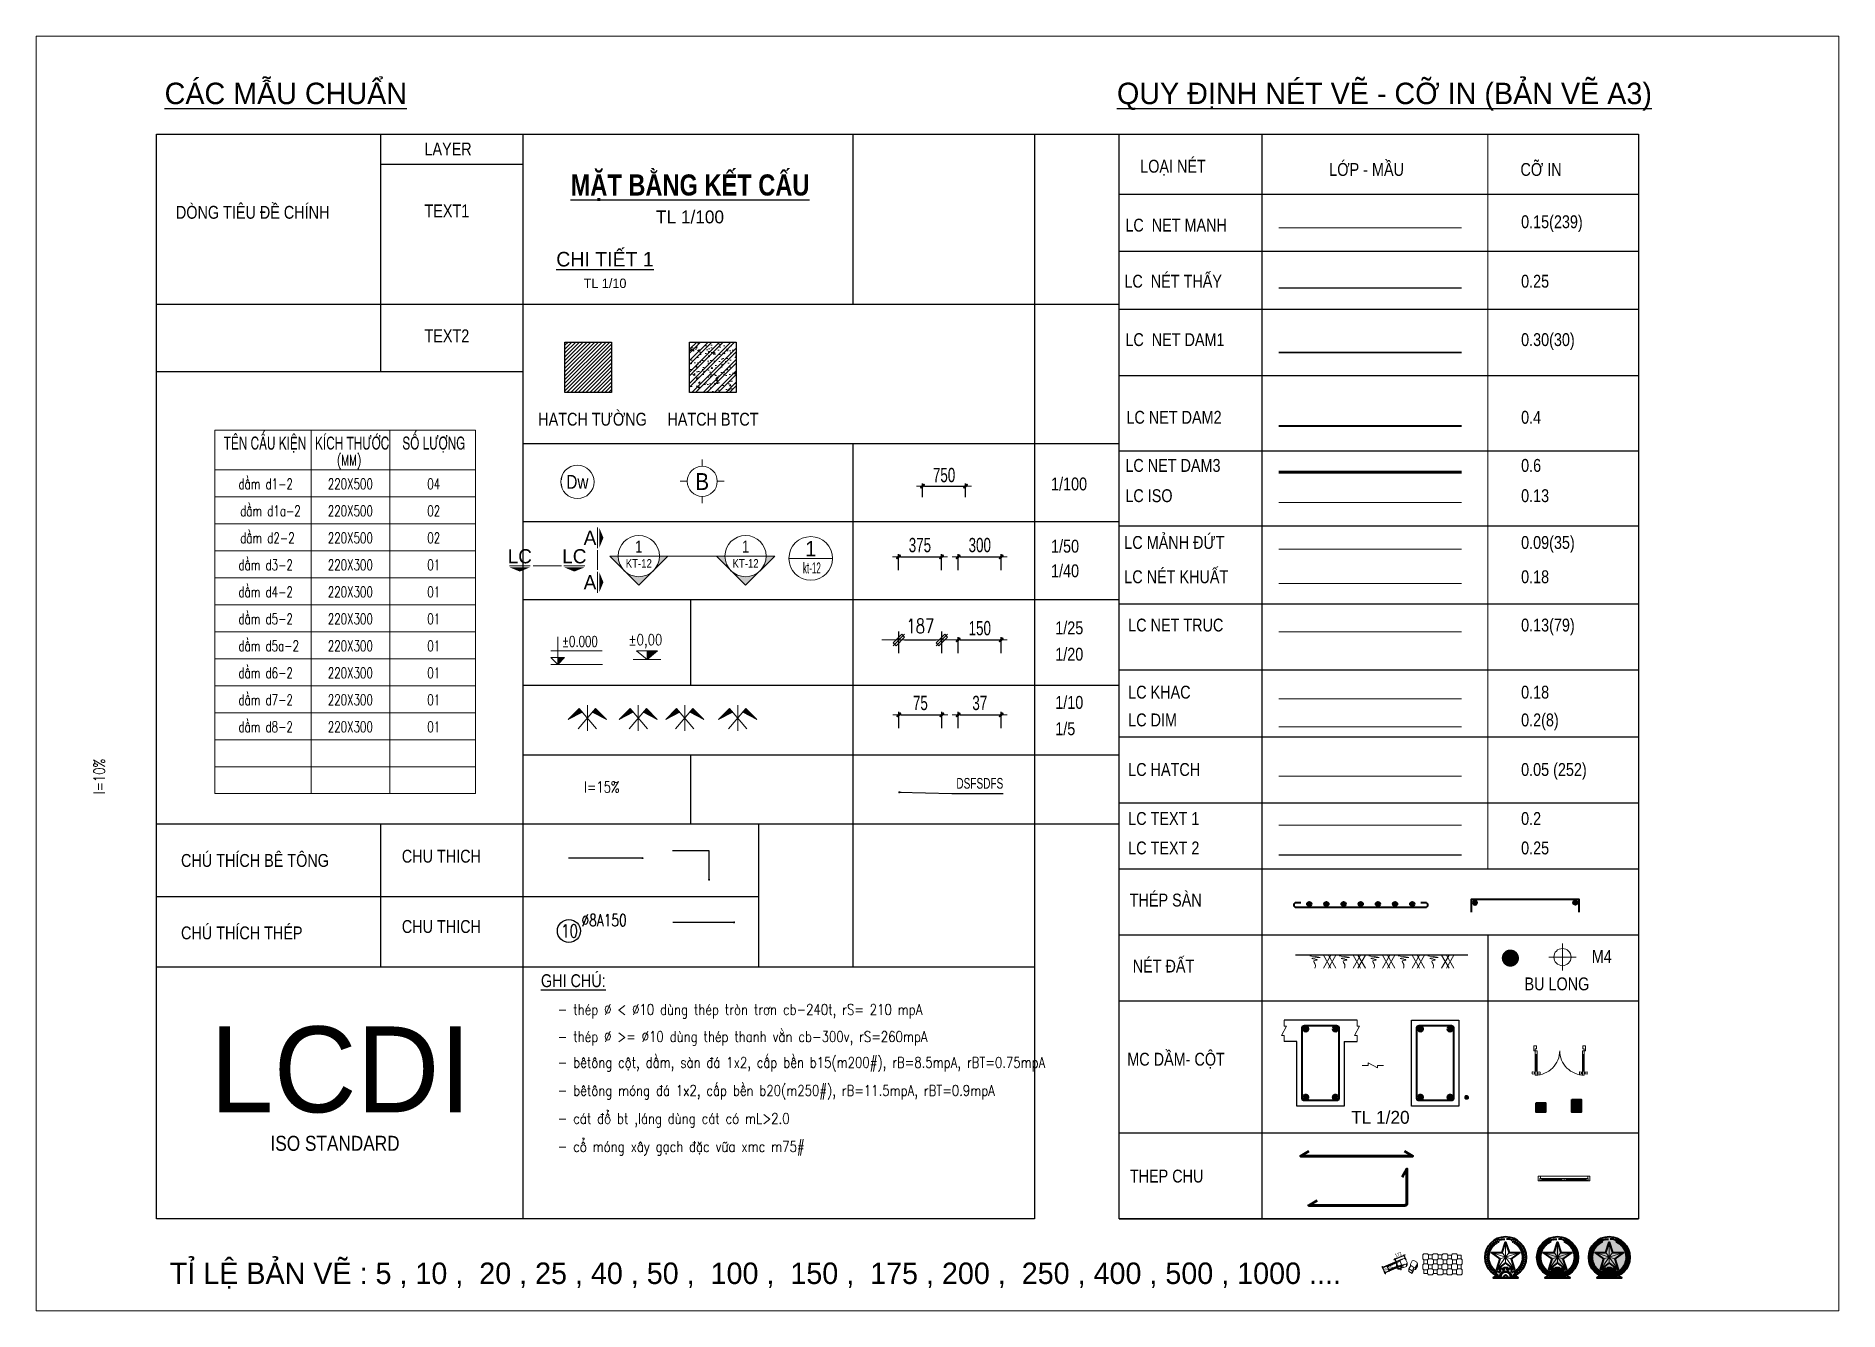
# Model space of a CAD drawing. Header units: millimetres. Extents: x 3174748 to 6019813, y -1021377 to -112338.
# Drawn here: x 3438172 to 3469672, y -501881 to -479606 of the extents above; entities that cross this region are included whole.
import ezdxf
from ezdxf.enums import TextEntityAlignment as Align

# ---------------------------------------------------------------- set-up
doc = ezdxf.new("R2010")
doc.units = ezdxf.units.MM
doc.header["$LTSCALE"] = 60
doc.header["$MEASUREMENT"] = 0
for name, pattern in [('ACAD_ISO07W100', [3, 0, -3]), ('CENTER', [2, 1.25, -0.25, 0.25, -0.25]), ('CENTERX2', [4, 2.5, -0.5, 0.5, -0.5]), ('DASHDOT', [1, 0.5, -0.25, 0, -0.25]), ('HIDDEN', [0.375, 0.25, -0.125])]:
    doc.linetypes.add(name, pattern=pattern)
doc.layers.get('DEFPOINTS').update_dxf_attribs({"lineweight": 0})
for name, color, linetype, lineweight in [('A-WIPEOUT', 254, 'ACAD_ISO07W100', 0), ('Chi', 8, 'Continuous', 13), ('ISO', 153, 'Continuous', 13), ('LC Dim', 8, 'Continuous', 18), ('LC Hatch', 252, 'Continuous', 9), ('LC Hatch @ 1', 252, 'Continuous', 9), ('LC ISO', 153, 'Continuous', 13), ('LC Khac', 4, 'Continuous', 9), ('LC MANH DUT', 35, 'HIDDEN', 5), ('LC Net dam 1', 30, 'Continuous', 30), ('LC Net dam2', 6, 'Continuous', 40), ('LC Net dam2 @ 1', 6, 'Continuous', 40), ('LC Net dam3', 1, 'Continuous', 60), ('LC Net khuat', 4, 'HIDDEN', 13), ('LC Net manh', 239, 'Continuous', 5), ('LC Net thay', 7, 'Continuous', 25), ('LC Net truc', 79, 'DASHDOT', 13), ('LC Text1', 3, 'Continuous', 20), ('LC Text2', 7, 'Continuous', 25), ('Text', 2, 'Continuous', 0), ('Thep', 3, 'Continuous', 40)]:
    doc.layers.add(name, color=color, linetype=linetype, lineweight=lineweight)
doc.styles.add('arial', font='arial.ttf', dxfattribs={"width": 0.8})
doc.styles.add('Brief text', font='VHHELS.TTF')
doc.styles.add('General text 2', font='arial.ttf')
doc.styles.add('HOATBIF', font='hoatbif.shx', dxfattribs={"width": 0.7})
doc.styles.add('LC 1', font='VHAVANB.TTF')
doc.styles.add('LC 2', font='VHARIALN.TTF', dxfattribs={"width": 0.7})
doc.styles.add('LC 3', font='vnsimli.shx', dxfattribs={"width": 0.75})
doc.styles.add('LC3', font='VHARIALB.TTF', dxfattribs={"width": 0.8})
doc.styles.add('ROMANC', font='romanc.shx', dxfattribs={"width": 0.75, "height": 250, "bigfont": 'romancvn.shx'})
doc.styles.add('T1', font='Vnsimli.shx', dxfattribs={"width": 0.8})
doc.styles.add('T2', font='VHARIAL.TTF', dxfattribs={"width": 0.8})
doc.styles.add('text', font='hoatbif.shx', dxfattribs={"width": 0.7})
doc.styles.add('text1', font='VHHELS.TTF', dxfattribs={"width": 0.7, "height": 300})
doc.dimstyles.new('1-10', dxfattribs={"dimscale": 100, "dimtxt": 2.5, "dimasz": 0.35, "dimexe": 0.5, "dimexo": 0, "dimgap": 0.8, "dimtad": 1, "dimdec": 0, "dimlfac": 0.1, "dimzin": 0, "dimdsep": 46, "dimtxsty": 'HOATBIF', "dimblk": 'DOT', "dimcen": -1, "dimdle": 1, "dimclrd": 256, "dimclre": 256, "dimclrt": 4, "dimadec": 3, "dimazin": 2, "dimtfac": 0.333333, "dimtdec": 0, "dimtix": 1, "dimtmove": 2, "dimatfit": 3, "dimldrblk": 'DOT', "dimfxl": 1, "dimtvp": 0.833333, "dimtolj": 1, "dimtzin": 0, "dimarcsym": 0})
doc.dimstyles.new('1-100', dxfattribs={"dimscale": 100, "dimtxt": 2.5, "dimasz": 0.35, "dimexe": 0.5, "dimexo": 0, "dimgap": 0.8, "dimtad": 1, "dimdec": 0, "dimzin": 0, "dimdsep": 46, "dimtxsty": 'HOATBIF', "dimblk1": 'DOT', "dimblk2": 'DOT', "dimsah": 1, "dimcen": -1, "dimdle": 1, "dimclrd": 256, "dimclre": 256, "dimclrt": 4, "dimadec": 3, "dimazin": 2, "dimtfac": 0.333333, "dimtdec": 0, "dimtix": 1, "dimtmove": 2, "dimatfit": 3, "dimldrblk": 'DOT', "dimfxl": 1, "dimtvp": 0.833333, "dimtolj": 1, "dimtzin": 0, "dimarcsym": 0})
doc.dimstyles.new('1-100(1-25)', dxfattribs={"dimscale": 25, "dimtxt": 2.5, "dimasz": 0.35, "dimexe": 0.5, "dimexo": 0, "dimgap": 0.8, "dimtad": 1, "dimdec": 0, "dimzin": 0, "dimdsep": 46, "dimtxsty": 'HOATBIF', "dimblk1": 'DOT', "dimblk2": 'DOT', "dimsah": 1, "dimcen": -1, "dimdle": 1, "dimclrd": 256, "dimclre": 256, "dimclrt": 4, "dimadec": 3, "dimazin": 2, "dimtfac": 0.333333, "dimtdec": 0, "dimtix": 1, "dimtmove": 2, "dimatfit": 3, "dimldrblk": 'DOT', "dimfxl": 1, "dimtvp": 0.833333, "dimtolj": 1, "dimtzin": 0, "dimarcsym": 0})
doc.dimstyles.new('1-20', dxfattribs={"dimscale": 100, "dimtxt": 2.5, "dimasz": 0.35, "dimexe": 0.5, "dimexo": 0, "dimgap": 0.8, "dimtad": 1, "dimdec": 0, "dimlfac": 0.2, "dimzin": 0, "dimdsep": 46, "dimtxsty": 'HOATBIF', "dimblk1": 'DOT', "dimblk2": 'DOT', "dimsah": 1, "dimcen": -1, "dimdle": 1, "dimclrd": 256, "dimclre": 256, "dimclrt": 4, "dimadec": 3, "dimazin": 2, "dimtfac": 0.333333, "dimtdec": 0, "dimtix": 1, "dimtmove": 2, "dimatfit": 3, "dimldrblk": 'DOT', "dimfxl": 1, "dimtvp": 0.833333, "dimtolj": 1, "dimtzin": 0, "dimarcsym": 0})
doc.dimstyles.new('1-25', dxfattribs={"dimscale": 100, "dimtxt": 2.5, "dimasz": 1, "dimexe": 1.5, "dimexo": 0, "dimgap": 1.2, "dimtad": 1, "dimdec": 0, "dimlfac": 0.25, "dimzin": 0, "dimdsep": 46, "dimtxsty": 'ROMANC', "dimblk": 'DOT', "dimblk1": 'DOT', "dimblk2": 'DOT', "dimsah": 1, "dimcen": 1, "dimdle": 1, "dimclrd": 1, "dimclre": 9, "dimclrt": 2, "dimadec": 0, "dimazin": 0, "dimtp": 0.1, "dimtm": 0.1, "dimtfac": 1, "dimtdec": 0, "dimtix": 1, "dimtmove": 2, "dimatfit": 3, "dimldrblk": 'DOT', "dimfxl": 1, "dimtolj": 1, "dimtzin": 0, "dimarcsym": 0})
doc.dimstyles.new('1-40', dxfattribs={"dimscale": 100, "dimtxt": 2.5, "dimasz": 0.35, "dimexe": 0.5, "dimexo": 0, "dimgap": 0.8, "dimtad": 1, "dimdec": 0, "dimlfac": 0.4, "dimzin": 0, "dimdsep": 46, "dimtxsty": 'HOATBIF', "dimblk1": 'DOT', "dimblk2": 'DOT', "dimsah": 1, "dimcen": -1, "dimdle": 1, "dimclrd": 256, "dimclre": 256, "dimclrt": 4, "dimadec": 3, "dimazin": 2, "dimtfac": 0.333333, "dimtdec": 0, "dimtix": 1, "dimtmove": 2, "dimatfit": 3, "dimldrblk": 'DOT', "dimfxl": 1, "dimtvp": 0.833333, "dimtolj": 1, "dimtzin": 0, "dimarcsym": 0})
doc.dimstyles.new('1-5', dxfattribs={"dimscale": 100, "dimtxt": 2.5, "dimasz": 0.35, "dimexe": 0.5, "dimexo": 0, "dimgap": 0.8, "dimtad": 1, "dimdec": 0, "dimlfac": 0.05, "dimzin": 0, "dimdsep": 46, "dimtxsty": 'HOATBIF', "dimblk1": 'DOT', "dimblk2": 'DOT', "dimsah": 1, "dimcen": -1, "dimdle": 1, "dimclrd": 256, "dimclre": 256, "dimclrt": 4, "dimadec": 3, "dimazin": 2, "dimtfac": 0.333333, "dimtdec": 0, "dimtix": 1, "dimtmove": 2, "dimatfit": 3, "dimldrblk": 'DOT', "dimfxl": 1, "dimtvp": 0.833333, "dimtolj": 1, "dimtzin": 0, "dimarcsym": 0})
doc.dimstyles.new('1-50', dxfattribs={"dimscale": 100, "dimtxt": 2.5, "dimasz": 0.35, "dimexe": 0.5, "dimexo": 0, "dimgap": 0.8, "dimtad": 1, "dimdec": 0, "dimlfac": 0.5, "dimzin": 0, "dimdsep": 46, "dimtxsty": 'HOATBIF', "dimblk1": 'DOT', "dimblk2": 'DOT', "dimsah": 1, "dimcen": -1, "dimdle": 1, "dimclrd": 256, "dimclre": 256, "dimclrt": 4, "dimadec": 3, "dimazin": 2, "dimtfac": 0.333333, "dimtdec": 0, "dimtix": 1, "dimtmove": 2, "dimatfit": 3, "dimldrblk": 'DOT', "dimfxl": 1, "dimtvp": 0.833333, "dimtolj": 1, "dimtzin": 0, "dimarcsym": 0})
pattern_1 = [(45, (-578322.5, -40390.5), (-0.8838834765, 0.8838834765), [])]

msp = doc.modelspace()

# ---------------------------------------------------------------- texts
at = {"ltscale": 2, "style": 'LC 1'}
for p in [(3446624.2, -488695.2), (3447577.2, -488695.2)]:
    msp.add_attdef('LC', text='B', height=247.5, dxfattribs=at).set_placement(p, align=Align.MIDDLE_CENTER)
at = {"layer": 'LC Dim', "color": 4, "ltscale": 2, "insert": (3454252.2, -492759.1), "char_height": 187.5, "attachment_point": 7, "style": 'HOATBIF'}
msp.add_mtext('DSFSDFS', dxfattribs=at)
at = {"layer": 'LC Text1', "ltscale": 0.2, "style": 'LC 1', "width": 0.9}
msp.add_text('B', height=295.9, dxfattribs=at).set_placement((3449812, -487626.6), align=Align.BOTTOM_CENTER)
at = {"layer": 'LC Text1', "color": 3, "style": 'LC 3', "width": 0.8}
for s, p in [('- thÐp %%C < %%C10 dïng thÐp trßn tr¬n cb-240t, rS= 210 mpA', (3447287.5, -496708)), ('- thÐp %%C >= %%C10 dïng thÐp thanh v»n cb-300v, rS=260mpA', (3447287.5, -497181.5)), ('- bªt«ng cét, dÇm, sµn ®¸ 1x2, cÊp bÒn b15(m200#), rB=8.5mpA, rBT=0.75mpA', (3447287.5, -497632.8)), ('- bªt«ng mãng ®¸ 1x2, cÊp bÒn b20(m250#), rB=11.5mpA, rBT=0.9mpA', (3447287.5, -498122.7)), ('- c¸t ®æ bt ,l¸ng dïng c¸t cã mL>2.0', (3447287.5, -498612.6)), ('- cæ mãng x©y g¹ch ®Æc v÷a xmc m75#', (3447287.5, -499102.5))]:
    msp.add_text(s, height=187.5, dxfattribs=at).set_placement(p)
at = {"layer": 'LC Text2', "lineweight": -2}
for s, height, style, p in [('%%uc¸c mÉu chuÈn', 375, 'LC 1', (3440418.3, -480795.7)), ('%%Uquy ®Þnh nÐt vÏ - cì in (b¶n vÏ A3)', 375, 'LC 1', (3457058.2, -480795.7)), ('tl 1/20', 225, 'LC 1', (3461150.7, -498610.6)), ('iso standard', 262.5, 'LC 2', (3442268.7, -499083.8)), ('tØ lÖ b¶n vÏ : 5 , 10 ,  20 , 25 , 40 , 50 ,  100 ,  150 ,  175 , 200 ,  250 , 400 , 500 , 1000 ....', 375, 'LC 1', (3440508.4, -501410.8))]:
    msp.add_text(s, height=height, dxfattribs=dict(at, style=style)).set_placement(p)
at = {"layer": 'LC Text2', "style": 'T2', "width": 0.8}
for s, p in [('layer', (3444958.6, -481691.8)), ('lo¹i nÐt', (3457464.2, -481993.4)), ('Líp - mÇu', (3460766.8, -482049.6)), ('cì in', (3464107.9, -482049.6)), ('dßng tiªu ®Ò chÝnh', (3440615.8, -482798.5)), ('text1', (3444958.6, -482773)), ('LC  Net manh', (3457204.9, -483022.1)), ('0.15(239)', (3464119.2, -482963)), ('LC  nÐt thÊy', (3457187.6, -484002.3)), ('0.25 ', (3464119.2, -484002.3)), ('text2', (3444958.6, -484956.7)), ('LC  Net dam1', (3457204.9, -485022.7)), ('0.30(30)', (3464119.2, -485022.7)), ('HATCH T¦êNG', (3446946.9, -486413.6)), ('HATCH BTCT', (3449202.9, -486413.6)), ('LC Net dam2', (3457223.2, -486379.8)), ('0.4', (3464119.2, -486379.8)), ('LC Net dam3', (3457204.6, -487220.6)), ('0.6', (3464119.2, -487220.6)), ('1/100', (3455906.6, -487544.3)), ('LC iso', (3457204.6, -487749.5)), ('0.13', (3464119.2, -487749.5)), ('1/50', (3455906.6, -488632.2)), ('LC m¶nh ®øt', (3457186.1, -488566.9)), ('0.09(35)', (3464119.2, -488566.9)), ('1/40', (3455906.6, -489061.9)), ('LC nÐt khuÊt', (3457186.1, -489166.2)), ('0.18', (3464119.2, -489166.2)), ('1/25', (3455979.9, -490058.7)), ('LC Net truc', (3457254.4, -490009.9)), ('0.13(79)', (3464119.2, -490009.9)), ('1/20', (3455979.9, -490519.3)), ('LC khac', (3457254.4, -491182.3)), ('0.18', (3464119.2, -491182.3)), ('1/10', (3455979.9, -491361.2)), ('1/5', (3455979.9, -491821.7)), ('LC dim', (3457254.4, -491667.6)), ('0.2(8)', (3464119.2, -491667.6)), ('LC Hatch', (3457254.4, -492533.8)), ('0.05 (252)', (3464119.2, -492533.8)), ('LC text 1', (3457254.4, -493389.9)), ('0.2', (3464119.2, -493389.9)), ('chó thÝch bª t«ng', (3440705, -494122.8)), ('chu thich', (3444563.4, -494048.9)), ('LC text 2', (3457254.4, -493904.3)), ('0.25', (3464119.2, -493904.3)), ('thÐp sµn', (3457281.2, -494815)), ('chó thÝch thÐp', (3440705, -495388.4)), ('chu thich', (3444563.4, -495277.3)), ('nÐt ®Êt', (3457333.4, -495968.2)), ('m4', (3465353.6, -495800.2)), ('%%Ughi chó:', (3446994, -496223.5)), ('bu long', (3464178.6, -496279.5)), ('mc dÇm- cét', (3457238.6, -497595.7)), ('thep chu', (3457283, -499637.4))]:
    msp.add_text(s, height=225, dxfattribs=at).set_placement(p)
at = {"layer": 'LC Text2', "ltscale": 100, "style": 'LC 3', "width": 0.75}
msp.add_text('10', height=229.17, dxfattribs=at).set_placement((3447493.3, -495241.8), align=Align.MIDDLE_CENTER)
at = {"layer": 'LC Text2', "linetype": 'ByBlock', "style": 'LC 3', "width": 0.75}
msp.add_text('%%C8A150', height=208.33, dxfattribs=at).set_placement((3447702, -495158.7))
at = {"layer": 'LC Text2', "lineweight": -2, "style": 'LC 1'}
msp.add_text('LCDI', height=1500, dxfattribs=at).set_placement((3443492.7, -497659.8), align=Align.MIDDLE)

# ---------------------------------------------------------------- blocks, each defined once
blk = doc.blocks.new('CT')
at = {"layer": 'LC Khac'}
blk.add_hatch(color=252, dxfattribs=at).paths.add_polyline_path([(3.25, 1.6), (1.64, 1.6), (1.64, 0)])
at = {"layer": 'LC Khac', "color": 9, "ltscale": 50}
for p, q in [((12.09, 0), (0, 0)), ((0.05, 3.14), (12, 3.14))]:
    blk.add_line(p, q, dxfattribs=at)
for points in [[(1.64, 6.43), (1.64, 0)], [(1.64, 0), (0.03, 1.6), (1.64, 1.6)], [(1.64, 0), (3.25, 1.6), (1.64, 1.6)]]:
    blk.add_lwpolyline(points, dxfattribs=at)
at = {"layer": 'LC Khac', "color": 3, "style": 'LC 3', "width": 0.75}
blk.add_attdef('CT', (1.91, 3.5), '', height=2.2, dxfattribs=at)
blk = doc.blocks.new('DXicon')
at = {"layer": 'LC Hatch', "ltscale": 50}
for points in [[(-1.15, 4.39), (-1.9, 5.26), (-4.45, 2.69)], [(4.45, 2.69), (1.9, 5.26), (1.15, 4.39)]]:
    blk.add_hatch(color=252, dxfattribs=at).paths.add_polyline_path(points)
at = {"layer": 'LC Net manh', "color": 8, "ltscale": 50}
for p, q in [((-1.9, 5.26), (-4.45, 2.69)), ((-4.45, 2.69), (-1.15, 4.39)), ((-2.13, 0.57), (1.9, 5.26)), ((2.13, 0.57), (-1.9, 5.26)), ((0, 0.04), (0, 6.04)), ((4.45, 2.69), (1.15, 4.39)), ((1.9, 5.26), (4.45, 2.69))]:
    blk.add_line(p, q, dxfattribs=at)
blk = doc.blocks.new('DOT')
at = {"layer": 'LC Dim'}
blk.add_line((-3, 0), (3, 0), dxfattribs=at)
at = {"layer": 'LC Dim', "color": 4}
blk.add_line((-1, -1), (1, 1), dxfattribs=at)
blk.add_lwpolyline([(0.5, 1), (-1, -0.5), (-0.5, -1), (1, 0.5)], close=True, dxfattribs=at)
blk = doc.blocks.new('thep tron 2')
at = {"layer": 'LC Net dam2'}
for p, q in [((-0.5, 0.5), (0.5, 0.5)), ((0.35, 0.85), (-0.35, 0.15)), ((-0.35, 0.85), (0.35, 0.15)), ((0, 1), (0, 0))]:
    blk.add_line(p, q, dxfattribs=at)
blk.add_circle((0, 0.5), 0.5, dxfattribs=at)
blk = doc.blocks.new('theptron1')
at = {"layer": 'LC Net dam3'}
for p, q in [((-0.5, 0), (0.5, 0)), ((-0.35, 0.35), (0.35, -0.35)), ((0.35, 0.35), (-0.35, -0.35)), ((0, 0.5), (0, -0.5))]:
    blk.add_line(p, q, dxfattribs=at)
blk.add_circle((0, 0), 0.5, dxfattribs=at)
blk = doc.blocks.new('mat dat')
at = {"layer": 'LC Net manh'}
for p, q in [((2, 0), (3.73, -3)), ((3.73, 0), (2, -3)), ((3.15, 0), (4.88, -3)), ((4.88, 0), (3.15, -3))]:
    blk.add_line(p, q, dxfattribs=at)
blk.add_spline([(0, 0), (-1.21, -0.12), (1.21, -0.52), (-0.75, -0.75), (0.58, -1.1), (-0.23, -1.33), (0.06, -2.19), (0, -3)], degree=3, dxfattribs=at)
blk = doc.blocks.new('bu lon')
at = {"layer": 'LC Khac', "color": 9}
for p, q in [((0.79, 0), (-0.79, 0)), ((0, -0.79), (0, 0.79))]:
    blk.add_line(p, q, dxfattribs=at)
at = {"layer": 'LC Khac', "color": 7}
blk.add_circle((0, 0), 0.5, dxfattribs=at)
blk = doc.blocks.new('TTRUC')
for p, q in [((0, 6.95), (0, 10.16)), ((-6.95, 0), (-10.16, 0)), ((10.12, 0), (6.91, 0)), ((0, -10.16), (0, -6.95))]:
    blk.add_line(p, q)
blk.add_circle((0, 0), 6.95)
blk = doc.blocks.new('TIEUDE1')
at = {"layer": 'LC Text2', "color": 7, "style": 'LC 1'}
blk.add_attdef('TIªU§Ò', text='', height=5, dxfattribs=at).set_placement((0, 0), align=Align.BOTTOM_CENTER)
blk.add_attdef('TL', text='', height=3, dxfattribs=at).set_placement((0, -2), align=Align.TOP_CENTER)
blk = doc.blocks.new('TIEUDE2')
at = {"layer": 'LC Text2', "color": 7, "style": 'LC 1'}
blk.add_attdef('%%UTIªU§Ò', text='', height=3.5, dxfattribs=at).set_placement((0, 0), align=Align.BOTTOM_CENTER)
blk.add_attdef('TL', text='', height=2.2, dxfattribs=at).set_placement((0, -1.8), align=Align.TOP_CENTER)
blk = doc.blocks.new('*D322')
at = {"layer": 'DEFPOINTS', "color": 0, "ltscale": 500, "transparency": 16777216}
for p in [(3454412, -487473), (3453662, -487663), (3454412, -487663)]:
    blk.add_point(p, dxfattribs=at)
at = {"layer": 'LC Dim', "lineweight": -2, "ltscale": 500, "transparency": 16777216}
for p, q in [((3453662, -487663), (3453662, -487423)), ((3453697, -487473), (3454377, -487473)), ((3454412, -487663), (3454412, -487423))]:
    blk.add_line(p, q, dxfattribs=at)
at = {"layer": 'LC Dim', "lineweight": -2, "ltscale": 500, "transparency": 16777216, "xscale": 35, "yscale": 35, "zscale": 35, "rotation": 180}
blk.add_blockref('DOT', (3453662, -487473), dxfattribs=at)
at = {"layer": 'LC Dim', "lineweight": -2, "ltscale": 500, "transparency": 16777216, "xscale": 35, "yscale": 35, "zscale": 35}
blk.add_blockref('DOT', (3454412, -487473), dxfattribs=at)
at = {"layer": 'LC Dim', "color": 4, "ltscale": 500, "transparency": 16777216, "insert": (3454037, -487278), "char_height": 250, "attachment_point": 5, "style": 'HOATBIF'}
blk.add_mtext('\\A1;750', dxfattribs=at)
blk = doc.blocks.new('*D323')
at = {"layer": 'DEFPOINTS', "color": 0, "ltscale": 2, "transparency": 16777216}
for p in [(3453990, -488706), (3453240, -488938), (3453990, -488938)]:
    blk.add_point(p, dxfattribs=at)
at = {"layer": 'LC Dim', "lineweight": -2, "ltscale": 2, "transparency": 16777216}
for p, q in [((3453240, -488938), (3453240, -488656)), ((3453275, -488706), (3453955, -488706)), ((3453990, -488938), (3453990, -488656))]:
    blk.add_line(p, q, dxfattribs=at)
at = {"layer": 'LC Dim', "lineweight": -2, "ltscale": 2, "transparency": 16777216, "xscale": 35, "yscale": 35, "zscale": 35, "rotation": 180}
blk.add_blockref('DOT', (3453240, -488706), dxfattribs=at)
at = {"layer": 'LC Dim', "lineweight": -2, "ltscale": 2, "transparency": 16777216, "xscale": 35, "yscale": 35, "zscale": 35}
blk.add_blockref('DOT', (3453990, -488706), dxfattribs=at)
at = {"layer": 'LC Dim', "color": 4, "ltscale": 2, "transparency": 16777216, "insert": (3453615, -488501), "char_height": 250, "attachment_point": 5, "style": 'HOATBIF'}
blk.add_mtext('\\A1;375', dxfattribs=at)
blk = doc.blocks.new('*D324')
at = {"layer": 'DEFPOINTS', "color": 0, "ltscale": 2, "transparency": 16777216}
for p in [(3453248, -490391), (3453998, -490158), (3453998, -490391)]:
    blk.add_point(p, dxfattribs=at)
at = {"layer": 'LC Dim', "color": 9, "lineweight": -2, "ltscale": 2, "transparency": 16777216}
for p, q in [((3453248, -490391), (3453248, -490008)), ((3453998, -490391), (3453998, -490008))]:
    blk.add_line(p, q, dxfattribs=at)
at = {"layer": 'LC Dim', "color": 1, "lineweight": -2, "ltscale": 2, "transparency": 16777216}
blk.add_line((3453348, -490158), (3453898, -490158), dxfattribs=at)
at = {"layer": 'LC Dim', "color": 1, "lineweight": -2, "ltscale": 2, "transparency": 16777216, "xscale": 100, "yscale": 100, "zscale": 100, "rotation": 180}
blk.add_blockref('DOT', (3453248, -490158), dxfattribs=at)
at = {"layer": 'LC Dim', "color": 1, "lineweight": -2, "ltscale": 2, "transparency": 16777216, "xscale": 100, "yscale": 100, "zscale": 100}
blk.add_blockref('DOT', (3453998, -490158), dxfattribs=at)
at = {"layer": 'LC Dim', "color": 2, "ltscale": 2, "transparency": 16777216, "insert": (3453623, -489913), "char_height": 250, "attachment_point": 5, "style": 'ROMANC'}
blk.add_mtext('\\A1;187', dxfattribs=at)
blk = doc.blocks.new('*D325')
at = {"layer": 'DEFPOINTS', "color": 0, "ltscale": 2, "transparency": 16777216}
for p in [(3454286, -490391), (3455036, -490158), (3455036, -490391)]:
    blk.add_point(p, dxfattribs=at)
at = {"layer": 'LC Dim', "lineweight": -2, "ltscale": 2, "transparency": 16777216}
for p, q in [((3454286, -490391), (3454286, -490108)), ((3455036, -490391), (3455036, -490108)), ((3454321, -490158), (3455001, -490158))]:
    blk.add_line(p, q, dxfattribs=at)
at = {"layer": 'LC Dim', "lineweight": -2, "ltscale": 2, "transparency": 16777216, "xscale": 35, "yscale": 35, "zscale": 35, "rotation": 180}
blk.add_blockref('DOT', (3454286, -490158), dxfattribs=at)
at = {"layer": 'LC Dim', "lineweight": -2, "ltscale": 2, "transparency": 16777216, "xscale": 35, "yscale": 35, "zscale": 35}
blk.add_blockref('DOT', (3455036, -490158), dxfattribs=at)
at = {"layer": 'LC Dim', "color": 4, "ltscale": 2, "transparency": 16777216, "insert": (3454661, -489953), "char_height": 250, "attachment_point": 5, "style": 'HOATBIF'}
blk.add_mtext('\\A1;150', dxfattribs=at)
blk = doc.blocks.new('*D326')
at = {"layer": 'DEFPOINTS', "color": 0, "ltscale": 2, "transparency": 16777216}
for p in [(3455036, -488706), (3454286, -488938), (3455036, -488938)]:
    blk.add_point(p, dxfattribs=at)
at = {"layer": 'LC Dim', "lineweight": -2, "ltscale": 2, "transparency": 16777216}
for p, q in [((3454286, -488938), (3454286, -488656)), ((3454321, -488706), (3455001, -488706)), ((3455036, -488938), (3455036, -488656))]:
    blk.add_line(p, q, dxfattribs=at)
at = {"layer": 'LC Dim', "lineweight": -2, "ltscale": 2, "transparency": 16777216, "xscale": 35, "yscale": 35, "zscale": 35, "rotation": 180}
blk.add_blockref('DOT', (3454286, -488706), dxfattribs=at)
at = {"layer": 'LC Dim', "lineweight": -2, "ltscale": 2, "transparency": 16777216, "xscale": 35, "yscale": 35, "zscale": 35}
blk.add_blockref('DOT', (3455036, -488706), dxfattribs=at)
at = {"layer": 'LC Dim', "color": 4, "ltscale": 2, "transparency": 16777216, "insert": (3454661, -488501), "char_height": 250, "attachment_point": 5, "style": 'HOATBIF'}
blk.add_mtext('\\A1;300', dxfattribs=at)
blk = doc.blocks.new('*D327')
at = {"layer": 'DEFPOINTS', "color": 0, "ltscale": 2, "transparency": 16777216}
for p in [(3453248, -491698), (3453998, -491465), (3453998, -491698)]:
    blk.add_point(p, dxfattribs=at)
at = {"layer": 'LC Dim', "lineweight": -2, "ltscale": 2, "transparency": 16777216}
for p, q in [((3453248, -491698), (3453248, -491415)), ((3453283, -491465), (3453963, -491465)), ((3453998, -491698), (3453998, -491415))]:
    blk.add_line(p, q, dxfattribs=at)
at = {"layer": 'LC Dim', "lineweight": -2, "ltscale": 2, "transparency": 16777216, "xscale": 35, "yscale": 35, "zscale": 35, "rotation": 180}
blk.add_blockref('DOT', (3453248, -491465), dxfattribs=at)
at = {"layer": 'LC Dim', "lineweight": -2, "ltscale": 2, "transparency": 16777216, "xscale": 35, "yscale": 35, "zscale": 35}
blk.add_blockref('DOT', (3453998, -491465), dxfattribs=at)
at = {"layer": 'LC Dim', "color": 4, "ltscale": 2, "transparency": 16777216, "insert": (3453623, -491260), "char_height": 250, "attachment_point": 5, "style": 'HOATBIF'}
blk.add_mtext('\\A1;75', dxfattribs=at)
blk = doc.blocks.new('*D328')
at = {"layer": 'DEFPOINTS', "color": 0, "ltscale": 2, "transparency": 16777216}
for p in [(3454286, -491698), (3455036, -491465), (3455036, -491698)]:
    blk.add_point(p, dxfattribs=at)
at = {"layer": 'LC Dim', "lineweight": -2, "ltscale": 2, "transparency": 16777216}
for p, q in [((3454286, -491698), (3454286, -491415)), ((3454321, -491465), (3455001, -491465)), ((3455036, -491698), (3455036, -491415))]:
    blk.add_line(p, q, dxfattribs=at)
at = {"layer": 'LC Dim', "lineweight": -2, "ltscale": 2, "transparency": 16777216, "xscale": 35, "yscale": 35, "zscale": 35, "rotation": 180}
blk.add_blockref('DOT', (3454286, -491465), dxfattribs=at)
at = {"layer": 'LC Dim', "lineweight": -2, "ltscale": 2, "transparency": 16777216, "xscale": 35, "yscale": 35, "zscale": 35}
blk.add_blockref('DOT', (3455036, -491465), dxfattribs=at)
at = {"layer": 'LC Dim', "color": 4, "ltscale": 2, "transparency": 16777216, "insert": (3454661, -491260), "char_height": 250, "attachment_point": 5, "style": 'HOATBIF'}
blk.add_mtext('\\A1;37', dxfattribs=at)
blk = doc.blocks.new('trich CT')
blk.add_line((-500, 0), (500, 0))
blk.add_circle((0, 0), 500)
at = {"layer": 'Text', "style": 'text1'}
blk.add_attdef('T', text='', height=350, dxfattribs=at).set_placement((0, 223), align=Align.MIDDLE_CENTER)
at = {"layer": 'Text', "linetype": 'ByBlock', "style": 'text', "width": 0.7}
blk.add_attdef('KT', text='', height=250, dxfattribs=at).set_placement((0, -217), align=Align.MIDDLE_CENTER)
blk = doc.blocks.new('*U304')
h = blk.add_hatch(color=256)
h.paths.add_polyline_path([(0, -8.49), (4.24, -4.24, -0.198912), (0, -6, -0.198912), (-4.24, -4.24)])
h.paths.add_polyline_path([(8.49, 0), (6, 0, -0.198912), (4.24, -4.24)])
h.paths.add_polyline_path([(-4.24, -4.24, -0.198912), (-6, 0), (-8.49, 0)])
h = blk.add_hatch(color=256)
h.paths.add_polyline_path([(31.08, -8.49), (35.32, -4.24, -0.198912), (31.08, -6, -0.198912), (26.84, -4.24)])
h.paths.add_polyline_path([(39.57, 0), (37.08, 0, -0.198912), (35.32, -4.24)])
h.paths.add_polyline_path([(26.84, -4.24, -0.198912), (25.08, 0), (22.59, 0)])
for p, q in [((-6, 0), (6, 0)), ((25.08, 0), (37.08, 0))]:
    blk.add_line(p, q)
at = {"linetype": 'CENTER', "ltscale": 5}
blk.add_line((6, 0), (25.08, 0), dxfattribs=at)
for points in [[(6, 0), (8.49, 0), (0, -8.49), (-8.49, 0), (-6, 0)], [(37.08, 0), (39.57, 0), (31.08, -8.49), (22.59, 0), (25.08, 0)]]:
    blk.add_lwpolyline(points)
for centre in [(0, 0), (31.08, 0)]:
    blk.add_circle(centre, 6)
at = {"layer": 'Text', "style": 'Brief text', "width": 0.8, "flags": 8}
for tag, p in [('VIEW-NUMBER2', (0, 52)), ('VIEW-NUMBER1', (0, 0))]:
    blk.add_attdef(tag, text='', height=3.5, dxfattribs=at).set_placement(p, align=Align.BOTTOM_CENTER)
at = {"layer": 'Text', "style": 'arial', "width": 0.8, "flags": 8}
for tag, p in [('SHEET-NUMBER2', (0, 51.13)), ('SHEET-NUMBER1', (0, -0.87))]:
    blk.add_attdef(tag, text='', height=2.5, dxfattribs=at).set_placement(p, align=Align.TOP_CENTER)
blk = doc.blocks.new('Caodo1')
at = {"layer": 'LC Text1'}
blk.add_hatch(color=4, dxfattribs=at).paths.add_polyline_path([(0, 200), (0, 0), (243, 200)])
at = {"layer": 'LC Text1', "color": 4}
for p, q in [((324, 0), (-324, 0)), ((0, 0), (0, 200))]:
    blk.add_line(p, q, dxfattribs=at)
blk.add_lwpolyline([(-243, 200), (243, 200), (0, 0), (0, 0)], close=True, dxfattribs=at)
at = {"layer": 'LC Text1', "color": 4, "style": 'T1', "width": 0.8}
blk.add_attdef('%%P0,00', text='', height=250, dxfattribs=at).set_placement((-39, 460), align=Align.MIDDLE_CENTER)
blk = doc.blocks.new('*U301')
at = {"layer": 'A-WIPEOUT'}
blk.add_lwpolyline([(0, 4.25), (-2.5, 3.44), (-4.04, 1.31), (-4.04, -1.31), (-2.5, -3.44), (0, -4.25), (2.5, -3.44), (4.04, -1.31), (4.04, 1.31), (2.5, 3.44)], close=True, dxfattribs=at)
at = {"layer": 'Text', "style": 'General text 2', "width": 0.8, "flags": 8}
blk.add_attdef('SYMBOL', text='', height=3.5, dxfattribs=at).set_placement((0, 0), align=Align.MIDDLE_CENTER)
blk.add_wipeout([(0, 4.25), (-2.5, 3.44), (-4.04, 1.31), (-4.04, -1.31), (-2.5, -3.44), (0, -4.25), (2.5, -3.44), (4.04, -1.31), (4.04, 1.31), (2.5, 3.44)]).dxf.layer = 'A-WIPEOUT'
blk.add_circle((0, 0), 4.25)
blk = doc.blocks.new('matcatdoc')
at = {"layer": 'LC Khac', "color": 1, "ltscale": 2}
for p, q in [((0, 485), (0, 0)), ((0, -550), (0, -1036))]:
    blk.add_line(p, q, dxfattribs=at)
for points in [[(134, 243, 0, 471, 0), (37, 243, 275, 275, 0)], [(134, -793, 0, 471, 0), (37, -793, 275, 275, 0)]]:
    blk.add_lwpolyline(points, format="xyseb", dxfattribs=at)
at = {"layer": 'LC MANH DUT', "ltscale": 200}
blk.add_line((0, -49), (0, -506), dxfattribs=at)
at = {"ltscale": 2, "style": 'LC 1'}
for p in [(-179, 243), (-179, -793)]:
    blk.add_attdef('LC', text='', height=330, dxfattribs=at).set_placement(p, align=Align.MIDDLE_CENTER)
blk = doc.blocks.new('*U303')
for p, q in [((30, 469), (30, 100)), ((70, 469), (70, 100)), ((1130, 469), (1130, 100)), ((1170, 469), (1170, 100))]:
    blk.add_line(p, q)
at = {"color": 8, "lineweight": 9}
for p, q in [((47, 479), (47, 90)), ((52, 479), (52, 90)), ((1148, 479), (1148, 90)), ((1152, 479), (1152, 90))]:
    blk.add_line(p, q, dxfattribs=at)
for points in [[(5, 498), (-35, 494, -0.443716), (-40, 499), (-40, 538, -0.443716), (-35, 543), (5, 539, -0.385314), (10, 534), (10, 503, -0.385314)], [(95, 498), (135, 494, 0.443716), (140, 499), (140, 538, 0.443716), (135, 543), (95, 539, 0.385314), (90, 534), (90, 503, 0.385314)], [(1105, 498), (1065, 494, -0.443716), (1060, 499), (1060, 538, -0.443716), (1065, 543), (1105, 539, -0.385314), (1110, 534), (1110, 503, -0.385314)], [(1195, 498), (1235, 494, 0.443716), (1240, 499), (1240, 538, 0.443716), (1235, 543), (1195, 539, 0.385314), (1190, 534), (1190, 503, 0.385314)]]:
    blk.add_lwpolyline(points, format="xyb", close=True)
for points in [[(20, 514), (10, 514), (10, 524), (20, 524)], [(55, 469), (70, 469), (70, 569), (30, 569), (30, 469), (45, 469), (45, 479), (55, 479), (55, 469)], [(80, 514), (90, 514), (90, 524), (80, 524)], [(1120, 514), (1110, 514), (1110, 524), (1120, 524)], [(1145, 469), (1130, 469), (1130, 569), (1170, 569), (1170, 469), (1155, 469), (1155, 479), (1145, 479), (1145, 469)], [(1180, 514), (1190, 514), (1190, 524), (1180, 524)], [(30, 0), (0, 0), (0, -110), (60, -110), (60, -40), (30, -40), (30, 0)], [(55, 100), (70, 100), (70, 0), (30, 0), (30, 100), (45, 100), (45, 90), (55, 90), (55, 100)], [(1145, 100), (1130, 100), (1130, 0), (1170, 0), (1170, 100), (1155, 100), (1155, 90), (1145, 90), (1145, 100)], [(1170, 0), (1200, 0), (1200, -110), (1140, -110), (1140, -40), (1170, -40), (1170, 0)]]:
    blk.add_lwpolyline(points)
for centre, start, end in [((70, 519), 143.1301, 216.8699), ((30, 519), 323.1301, 36.8699), ((1170, 519), 143.1301, 216.8699), ((1130, 519), 323.1301, 36.8699)]:
    blk.add_arc(centre, 50, start, end)
at = {"color": 8, "lineweight": 5}
for centre, start, end in [((32, 1), 359.9081, 90.2333), ((1168, 1), 89.7667, 180.0919)]:
    blk.add_arc(centre, 568, start, end, dxfattribs=at)
at = {"color": 8, "lineweight": 9}
for centre, start, end in [((47, 470), 186.4342, 273.2898), ((53, 470), 266.7102, 353.5658), ((1147, 470), 186.4342, 273.2898), ((1153, 470), 266.7102, 353.5658), ((47, 99), 86.7102, 173.5658), ((53, 99), 6.4342, 93.2898), ((1147, 99), 86.7102, 173.5658), ((1153, 99), 6.4342, 93.2898)]:
    blk.add_arc(centre, 8.25, start, end, dxfattribs=at)
blk = doc.blocks.new('*U302')
for p, q in [((35, 0), (1165, 0)), ((50, -110), (1150, -110)), ((660, -20), (1105, -20)), ((660, -60), (1105, -60))]:
    blk.add_line(p, q)
at = {"color": 8, "lineweight": 5}
for p, q in [((95, -20), (540, -20)), ((95, -35), (540, -35)), ((95, -45), (540, -45)), ((95, -60), (540, -60)), ((660, -20), (1105, -20)), ((660, -35), (1105, -35)), ((660, -45), (1105, -45)), ((660, -60), (1105, -60))]:
    blk.add_line(p, q, dxfattribs=at)
for points in [[(0, 0), (35, 0), (35, -60), (50, -60), (50, -110), (0, -110), (0, 0)], [(1200, 0), (1165, 0), (1165, -60), (1150, -60), (1150, -110), (1200, -110), (1200, 0)], [(660, -45), (660, -60), (600, -60), (600, -20), (660, -20), (660, -35), (650, -35), (650, -45), (660, -45)], [(1105, -45), (1105, -60), (1165, -60), (1165, -20), (1105, -20), (1105, -35), (1115, -35), (1115, -45), (1105, -45)]]:
    blk.add_lwpolyline(points)
for points in [[(35, -20), (95, -20), (95, -35), (85, -35), (85, -45), (95, -45), (95, -60), (35, -60)], [(600, -20), (540, -20), (540, -35), (550, -35), (550, -45), (540, -45), (540, -60), (600, -60)]]:
    blk.add_lwpolyline(points, close=True)
for points in [[(95, -29, -0.312187), (102, -35, -0.312187)], [(95, -51, 0.312187), (102, -45, 0.312187)], [(540, -29, 0.312187), (533, -35, 0.312187)], [(540, -51, -0.312187), (533, -45, -0.312187)]]:
    blk.add_lwpolyline(points, format="xyb", dxfattribs=at)
for centre, start, end in [((659, -37), 14.2151, 83.5658), ((659, -43), 276.4342, 345.7849), ((1106, -37), 96.4342, 165.7849), ((1106, -43), 194.2151, 263.5658)]:
    blk.add_arc(centre, 8.25, start, end, dxfattribs=at)
blk = doc.blocks.new('cot 22')
at = {"layer": 'LC Net dam2 @ 1', "lineweight": 5, "ltscale": 2}
h = blk.add_hatch(dxfattribs=at)
h.set_pattern_fill('ANSI31', color=251, scale=10)
h.set_pattern_definition(pattern_1)
h.paths.add_polyline_path([(220, 0), (220, 220), (0, 220), (0, 0)])
at = {"layer": 'LC Net dam2', "lineweight": 5, "ltscale": 2}
blk.add_line((0, 0), (220, 220), dxfattribs=at)
at = {"layer": 'LC Net dam2', "ltscale": 2}
blk.add_lwpolyline([(0, 220), (220, 220), (220, 0), (0, 0)], close=True, dxfattribs=at)
blk = doc.blocks.new('cot 30')
at = {"layer": 'LC Net dam2 @ 1', "lineweight": 5, "ltscale": 2}
h = blk.add_hatch(dxfattribs=at)
h.set_pattern_fill('ANSI31', color=251, scale=10)
h.set_pattern_definition(pattern_1)
h.paths.add_polyline_path([(220, 0), (220, 300), (0, 300), (0, 0)])
at = {"layer": 'LC Net dam2', "lineweight": 5, "ltscale": 2}
for p, q in [((0, 110), (220, 110)), ((110, 300), (110, 0))]:
    blk.add_line(p, q, dxfattribs=at)
at = {"layer": 'LC Net dam2', "ltscale": 2}
blk.add_lwpolyline([(0, 300), (220, 300), (220, 0), (0, 0)], close=True, dxfattribs=at)
blk = doc.blocks.new('quoc huy 1')
at = {"layer": 'LC Net dam2', "color": 41, "ltscale": 2, "true_color": 0xffd966}
for points in [[(-127, 439), (-332, 588), (-78, 588), (0, 829), (78, 588)], [(0, 347), (-205, 197), (-127, 439)], [(127, 439), (205, 197), (0, 347)], [(78, 588), (332, 588), (127, 439)]]:
    blk.add_lwpolyline(points, dxfattribs=at)
at = {"layer": 'LC Net dam2', "ltscale": 2}
blk.add_lwpolyline([(-210, 48), (-293, 0), (293, 0), (210, 48)], dxfattribs=at)
at = {"layer": 'LC Net dam2', "color": 41, "ltscale": 2, "true_color": 0xffd966}
blk.add_lwpolyline([(-195, 41, -0.041178), (-185, 73), (-227, 89, -0.077251), (-189, 154), (-155, 126, -0.053854), (-124, 156), (-152, 191, -0.077251), (-87, 228), (-71, 186, -0.053854), (-30, 197), (-36, 241, -0.077251), (39, 241), (31, 197, -0.053854), (73, 185), (89, 227, -0.077251), (154, 189), (126, 155, -0.053854), (156, 124), (191, 152, -0.077251), (228, 87), (186, 71, -0.039033), (195, 41)], format="xyb", dxfattribs=at)
at = {"layer": 'LC Net dam2', "color": 1, "ltscale": 2, "true_color": 0xff1a1a}
blk.add_circle((0, 480), 480, dxfattribs=at)
at = {"layer": 'LC Net dam2', "color": 41, "ltscale": 2, "true_color": 0xffd966}
for start, end in [(119.685, 239.4633), (300.5367, 60.315)]:
    blk.add_arc((0, 480), 424, start, end, dxfattribs=at)
at = {"layer": 'LC Net dam2', "color": 1, "ltscale": 2, "true_color": 0xff1a1a}
for radius, start, end in [(151, 9.0805, 170.9195), (132, 7.9184, 172.0816), (58.8, 3.5137, 176.4863)]:
    blk.add_arc((0, 0), radius, start, end, dxfattribs=at)
at = {"layer": 'LC Net dam2', "color": 41, "ltscale": 2, "true_color": 0xffd966}
for points in [[(-109, 895), (-89, 899), (-64, 903), (-42, 904), (-20, 904)], [(109, 895), (89, 899), (64, 903), (42, 904), (20, 904)]]:
    blk.add_spline(points, degree=3, dxfattribs=at)
at = {"layer": 'LC Net manh', "color": 1, "ltscale": 2, "true_color": 0xff1a1a}
for p, q in [((0, 480), (-332, 588)), ((0, 480), (-205, 197)), ((0, 480), (-127, 439)), ((-78, 588), (0, 480)), ((0, 480), (0, 829)), ((0, 480), (332, 588)), ((0, 480), (78, 588)), ((205, 197), (0, 480)), ((0, 480), (127, 439)), ((0, 347), (0, 480))]:
    blk.add_line(p, q, dxfattribs=at)
at = {"layer": 'LC Net manh', "color": 41, "ltscale": 2}
for points in [[(-305, 775), (-289, 795), (-284, 808), (-281, 832), (-284, 848), (-285, 854), (-283, 865), (-291, 854), (-297, 848), (-303, 842), (-311, 832), (-316, 817), (-317, 802), (-314, 787), (-309, 779), (-305, 775)], [(-270, 807), (-251, 826), (-245, 838), (-240, 862), (-241, 878), (-241, 883), (-238, 894), (-247, 884), (-254, 879), (-261, 874), (-270, 865), (-277, 850), (-278, 836), (-277, 821), (-273, 812), (-270, 807)], [(-231, 836), (-211, 852), (-203, 863), (-195, 886), (-195, 903), (-194, 908), (-189, 918), (-200, 909), (-207, 905), (-215, 900), (-225, 893), (-233, 879), (-237, 865), (-237, 850), (-234, 840), (-231, 836)], [(-231, 836), (-211, 822), (-198, 819), (-177, 822), (-164, 827), (-160, 828), (-149, 831), (-161, 833), (-167, 838), (-173, 842), (-183, 847), (-197, 848), (-209, 846), (-219, 843), (-228, 838), (-231, 836)], [(-210, 848), (-192, 876), (-184, 883), (-176, 888), (-155, 891), (-129, 893), (-109, 895), (-119, 889), (-133, 880), (-146, 866), (-158, 857), (-171, 851), (-195, 849), (-210, 848)], [(210, 848), (192, 876), (184, 883), (176, 888), (155, 891), (129, 893), (109, 895), (119, 889), (133, 880), (146, 866), (158, 857), (171, 851), (195, 849), (210, 848)], [(231, 836), (211, 822), (198, 819), (177, 822), (164, 827), (160, 828), (149, 831), (161, 833), (167, 838), (173, 842), (183, 847), (197, 848), (209, 846), (219, 843), (228, 838), (231, 836)], [(231, 836), (211, 852), (203, 863), (195, 886), (195, 903), (194, 908), (189, 918), (200, 909), (207, 905), (215, 900), (225, 893), (233, 879), (237, 865), (237, 850), (234, 840), (231, 836)], [(270, 807), (251, 826), (245, 838), (240, 862), (241, 878), (241, 883), (238, 894), (247, 884), (254, 879), (261, 874), (270, 865), (277, 850), (278, 836), (277, 821), (273, 812), (270, 807)], [(305, 775), (289, 795), (284, 808), (281, 832), (284, 848), (285, 854), (283, 865), (291, 854), (297, 848), (303, 842), (311, 832), (316, 817), (317, 802), (314, 787), (309, 779), (305, 775)], [(-420, 424), (-426, 449), (-433, 461), (-451, 478), (-465, 485), (-470, 488), (-477, 497), (-473, 483), (-473, 475), (-472, 466), (-469, 454), (-460, 440), (-449, 431), (-436, 424), (-426, 423), (-420, 424)], [(-411, 377), (-420, 401), (-429, 412), (-448, 427), (-463, 433), (-468, 436), (-476, 443), (-471, 430), (-469, 422), (-468, 413), (-463, 402), (-453, 389), (-441, 381), (-427, 376), (-417, 375), (-411, 377)], [(-424, 471), (-427, 497), (-433, 510), (-448, 529), (-462, 538), (-466, 541), (-472, 550), (-470, 537), (-470, 528), (-471, 520), (-469, 507), (-462, 493), (-452, 482), (-439, 474), (-430, 471), (-424, 471)], [(-422, 519), (-422, 545), (-427, 559), (-440, 579), (-452, 589), (-456, 593), (-461, 603), (-461, 589), (-462, 581), (-463, 572), (-463, 560), (-458, 544), (-449, 533), (-437, 523), (-428, 520), (-422, 519)], [(-415, 566), (-412, 592), (-415, 606), (-426, 627), (-437, 639), (-440, 644), (-444, 654), (-445, 640), (-448, 632), (-450, 624), (-451, 611), (-447, 595), (-440, 583), (-430, 572), (-421, 568), (-415, 566)], [(-403, 613), (-397, 638), (-398, 652), (-407, 674), (-417, 688), (-419, 692), (-422, 703), (-425, 689), (-428, 682), (-431, 673), (-434, 661), (-432, 645), (-425, 632), (-417, 620), (-408, 614), (-403, 613)], [(-424, 471), (-402, 482), (-392, 491), (-384, 510), (-382, 524), (-380, 528), (-377, 539), (-385, 530), (-392, 527), (-399, 524), (-408, 518), (-417, 507), (-421, 496), (-424, 486), (-424, 475), (-424, 471)], [(-422, 519), (-399, 527), (-389, 535), (-378, 553), (-374, 566), (-373, 571), (-368, 581), (-377, 573), (-384, 570), (-391, 568), (-401, 564), (-411, 554), (-417, 543), (-421, 534), (-422, 523), (-422, 519)], [(-420, 424), (-399, 436), (-391, 447), (-385, 466), (-384, 480), (-383, 485), (-381, 496), (-389, 486), (-395, 482), (-401, 479), (-410, 472), (-417, 460), (-420, 449), (-422, 438), (-421, 428), (-420, 424)], [(-415, 566), (-391, 571), (-380, 578), (-367, 595), (-362, 608), (-360, 612), (-354, 622), (-365, 615), (-372, 613), (-379, 612), (-389, 608), (-400, 600), (-407, 590), (-412, 581), (-414, 570), (-415, 566)], [(-411, 377), (-392, 392), (-385, 403), (-381, 423), (-382, 437), (-381, 442), (-380, 453), (-387, 442), (-393, 438), (-399, 433), (-406, 426), (-412, 413), (-414, 401), (-415, 391), (-412, 381), (-411, 377)], [(-385, 657), (-377, 682), (-376, 696), (-382, 719), (-391, 733), (-392, 738), (-394, 749), (-398, 736), (-402, 728), (-406, 721), (-410, 709), (-410, 693), (-406, 679), (-398, 666), (-391, 659), (-385, 657)], [(-403, 613), (-378, 615), (-367, 621), (-352, 635), (-346, 648), (-343, 651), (-336, 661), (-347, 655), (-354, 654), (-362, 654), (-372, 651), (-384, 644), (-392, 635), (-398, 626), (-401, 616), (-403, 613)], [(-385, 657), (-361, 656), (-348, 661), (-332, 674), (-325, 686), (-321, 689), (-313, 697), (-325, 693), (-333, 693), (-340, 693), (-351, 692), (-363, 686), (-372, 678), (-379, 670), (-384, 661), (-385, 657)], [(-363, 699), (-352, 723), (-350, 737), (-353, 760), (-360, 775), (-361, 781), (-361, 792), (-367, 779), (-372, 772), (-377, 765), (-382, 754), (-384, 737), (-381, 723), (-375, 709), (-368, 702), (-363, 699)], [(-363, 699), (-339, 696), (-326, 699), (-308, 710), (-299, 721), (-296, 724), (-287, 731), (-299, 728), (-306, 729), (-314, 730), (-324, 730), (-338, 726), (-347, 719), (-355, 712), (-361, 703), (-363, 699)], [(-336, 739), (-322, 761), (-319, 774), (-319, 798), (-324, 814), (-325, 819), (-324, 830), (-331, 818), (-336, 812), (-342, 805), (-349, 795), (-352, 779), (-351, 764), (-347, 750), (-341, 742), (-336, 739)], [(-336, 739), (-312, 733), (-299, 734), (-281, 743), (-270, 753), (-266, 756), (-257, 762), (-269, 760), (-276, 762), (-284, 764), (-294, 765), (-308, 762), (-318, 756), (-327, 750), (-334, 742), (-336, 739)], [(-305, 775), (-282, 766), (-269, 766), (-249, 773), (-238, 782), (-234, 784), (-223, 789), (-236, 788), (-243, 791), (-250, 794), (-260, 796), (-274, 795), (-285, 790), (-294, 785), (-302, 778), (-305, 775)], [(-270, 807), (-248, 796), (-235, 795), (-215, 799), (-202, 807), (-198, 808), (-187, 812), (-200, 813), (-206, 817), (-213, 820), (-223, 824), (-237, 824), (-249, 820), (-258, 816), (-267, 810), (-270, 807)], [(270, 807), (248, 796), (235, 795), (215, 799), (202, 807), (198, 808), (187, 812), (200, 813), (206, 817), (213, 820), (223, 824), (237, 824), (249, 820), (258, 816), (267, 810), (270, 807)], [(305, 775), (282, 766), (269, 766), (249, 773), (238, 782), (234, 784), (223, 789), (236, 788), (243, 791), (250, 794), (260, 796), (274, 795), (285, 790), (294, 785), (302, 778), (305, 775)], [(336, 739), (312, 733), (299, 734), (281, 743), (270, 753), (266, 756), (257, 762), (269, 760), (276, 762), (284, 764), (294, 765), (308, 762), (318, 756), (327, 750), (334, 742), (336, 739)], [(363, 699), (339, 696), (326, 699), (308, 710), (299, 721), (296, 724), (287, 731), (299, 728), (306, 729), (314, 730), (324, 730), (338, 726), (347, 719), (355, 712), (361, 703), (363, 699)], [(385, 657), (361, 656), (348, 661), (332, 674), (325, 686), (321, 689), (313, 697), (325, 693), (333, 693), (340, 693), (351, 692), (363, 686), (372, 678), (379, 670), (384, 661), (385, 657)], [(336, 739), (322, 761), (319, 774), (319, 798), (324, 814), (325, 819), (324, 830), (331, 818), (336, 812), (342, 805), (349, 795), (352, 779), (351, 764), (347, 750), (341, 742), (336, 739)], [(403, 613), (378, 615), (367, 621), (352, 635), (346, 648), (343, 651), (336, 661), (347, 655), (354, 654), (362, 654), (372, 651), (384, 644), (392, 635), (398, 626), (401, 616), (403, 613)], [(363, 699), (352, 723), (350, 737), (353, 760), (360, 775), (361, 781), (361, 792), (367, 779), (372, 772), (377, 765), (382, 754), (384, 737), (381, 723), (375, 709), (368, 702), (363, 699)], [(415, 566), (391, 571), (380, 578), (367, 595), (362, 608), (360, 612), (354, 622), (365, 615), (372, 613), (379, 612), (389, 608), (400, 600), (407, 590), (412, 581), (414, 570), (415, 566)], [(422, 519), (399, 527), (389, 535), (378, 553), (374, 566), (373, 571), (368, 581), (377, 573), (384, 570), (391, 568), (401, 564), (411, 554), (417, 543), (421, 534), (422, 523), (422, 519)], [(385, 657), (377, 682), (376, 696), (382, 719), (391, 733), (392, 738), (394, 749), (398, 736), (402, 728), (406, 721), (410, 709), (410, 693), (406, 679), (398, 666), (391, 659), (385, 657)], [(424, 471), (402, 482), (392, 491), (384, 510), (382, 524), (380, 528), (377, 539), (385, 530), (392, 527), (399, 524), (408, 518), (417, 507), (421, 496), (424, 486), (424, 475), (424, 471)], [(420, 424), (399, 436), (391, 447), (385, 466), (384, 480), (383, 485), (381, 496), (389, 486), (395, 482), (401, 479), (410, 472), (417, 460), (420, 449), (422, 438), (421, 428), (420, 424)], [(411, 377), (392, 392), (385, 403), (381, 423), (382, 437), (381, 442), (380, 453), (387, 442), (393, 438), (399, 433), (406, 426), (412, 413), (414, 401), (415, 391), (412, 381), (411, 377)], [(403, 613), (397, 638), (398, 652), (407, 674), (417, 688), (419, 692), (422, 703), (425, 689), (428, 682), (431, 673), (434, 661), (432, 645), (425, 632), (417, 620), (408, 614), (403, 613)], [(411, 377), (420, 401), (429, 412), (448, 427), (463, 433), (468, 436), (476, 443), (471, 430), (469, 422), (468, 413), (463, 402), (453, 389), (441, 381), (427, 376), (417, 375), (411, 377)], [(415, 566), (412, 592), (415, 606), (426, 627), (437, 639), (440, 644), (444, 654), (445, 640), (448, 632), (450, 624), (451, 611), (447, 595), (440, 583), (430, 572), (421, 568), (415, 566)], [(420, 424), (426, 449), (433, 461), (451, 478), (465, 485), (470, 488), (477, 497), (473, 483), (473, 475), (472, 466), (469, 454), (460, 440), (449, 431), (436, 424), (426, 423), (420, 424)], [(422, 519), (422, 545), (427, 559), (440, 579), (452, 589), (456, 593), (461, 603), (461, 589), (462, 581), (463, 572), (463, 560), (458, 544), (449, 533), (437, 523), (428, 520), (422, 519)], [(424, 471), (427, 497), (433, 510), (448, 529), (462, 538), (466, 541), (472, 550), (470, 537), (470, 528), (471, 520), (469, 507), (462, 493), (452, 482), (439, 474), (430, 471), (424, 471)], [(-397, 331), (-409, 355), (-418, 365), (-439, 377), (-455, 381), (-460, 383), (-469, 390), (-462, 378), (-460, 369), (-457, 361), (-452, 350), (-440, 339), (-427, 332), (-412, 328), (-403, 329), (-397, 331)], [(-378, 287), (-392, 309), (-403, 318), (-424, 328), (-441, 330), (-446, 332), (-455, 338), (-448, 326), (-444, 318), (-441, 310), (-434, 300), (-421, 290), (-407, 285), (-393, 283), (-383, 285), (-378, 287)], [(-354, 246), (-370, 266), (-382, 274), (-405, 282), (-421, 282), (-426, 283), (-437, 287), (-428, 277), (-423, 269), (-419, 262), (-411, 252), (-397, 244), (-383, 240), (-368, 240), (-359, 243), (-354, 246)], [(-325, 208), (-344, 226), (-356, 232), (-380, 237), (-396, 236), (-402, 236), (-412, 239), (-402, 230), (-397, 223), (-392, 216), (-383, 207), (-368, 201), (-354, 199), (-339, 200), (-330, 204), (-325, 208)], [(-397, 331), (-379, 348), (-374, 360), (-372, 381), (-375, 394), (-375, 399), (-375, 411), (-380, 399), (-385, 394), (-391, 389), (-398, 381), (-402, 367), (-403, 355), (-402, 345), (-398, 335), (-397, 331)], [(-378, 287), (-362, 306), (-358, 319), (-358, 339), (-363, 353), (-363, 357), (-365, 369), (-369, 357), (-373, 351), (-378, 346), (-384, 337), (-387, 323), (-386, 311), (-384, 301), (-380, 291), (-378, 287)], [(-293, 173), (-313, 189), (-326, 194), (-350, 196), (-366, 193), (-372, 193), (-382, 194), (-371, 186), (-366, 180), (-360, 174), (-350, 166), (-334, 161), (-320, 161), (-305, 164), (-297, 169), (-293, 173)], [(-354, 246), (-340, 267), (-338, 280), (-340, 300), (-346, 313), (-347, 317), (-350, 329), (-352, 316), (-356, 310), (-361, 304), (-365, 294), (-367, 280), (-365, 268), (-362, 259), (-356, 249), (-354, 246)], [(-256, 142), (-278, 156), (-292, 159), (-316, 159), (-332, 153), (-337, 153), (-348, 153), (-336, 146), (-329, 141), (-323, 135), (-312, 129), (-296, 125), (-282, 127), (-267, 131), (-260, 137), (-256, 142)], [(-325, 208), (-314, 230), (-313, 243), (-318, 263), (-325, 275), (-327, 279), (-331, 290), (-332, 277), (-335, 271), (-339, 264), (-342, 254), (-342, 240), (-339, 229), (-334, 219), (-328, 211), (-325, 208)], [(-293, 173), (-284, 196), (-284, 209), (-291, 229), (-300, 240), (-302, 244), (-307, 254), (-307, 241), (-309, 235), (-312, 228), (-315, 217), (-313, 203), (-308, 192), (-303, 183), (-295, 176), (-293, 173)], [(-217, 115), (-240, 126), (-254, 128), (-278, 125), (-293, 118), (-298, 117), (-309, 116), (-296, 111), (-289, 106), (-282, 101), (-271, 96), (-255, 94), (-240, 97), (-227, 103), (-220, 110), (-217, 115)], [(-256, 142), (-250, 166), (-252, 179), (-261, 197), (-271, 207), (-274, 211), (-280, 221), (-278, 208), (-280, 201), (-282, 194), (-283, 184), (-280, 170), (-274, 159), (-268, 151), (-259, 144), (-256, 142)], [(-217, 115), (-213, 140), (-217, 152), (-228, 170), (-239, 179), (-242, 182), (-249, 191), (-246, 179), (-247, 172), (-248, 164), (-248, 154), (-243, 140), (-236, 131), (-229, 123), (-220, 117), (-217, 115)], [(217, 115), (213, 140), (217, 152), (228, 170), (239, 179), (242, 182), (249, 191), (246, 179), (247, 172), (248, 164), (248, 154), (243, 140), (236, 131), (229, 123), (220, 117), (217, 115)], [(217, 115), (240, 126), (254, 128), (278, 125), (293, 118), (298, 117), (309, 116), (296, 111), (289, 106), (282, 101), (271, 96), (255, 94), (240, 97), (227, 103), (220, 110), (217, 115)], [(256, 142), (250, 166), (252, 179), (261, 197), (271, 207), (274, 211), (280, 221), (278, 208), (280, 201), (282, 194), (283, 184), (280, 170), (274, 159), (268, 151), (259, 144), (256, 142)], [(256, 142), (278, 156), (292, 159), (316, 159), (332, 153), (337, 153), (348, 153), (336, 146), (329, 141), (323, 135), (312, 129), (296, 125), (282, 127), (267, 131), (260, 137), (256, 142)], [(293, 173), (284, 196), (284, 209), (291, 229), (300, 240), (302, 244), (307, 254), (307, 241), (309, 235), (312, 228), (315, 217), (313, 203), (308, 192), (303, 183), (295, 176), (293, 173)], [(293, 173), (313, 189), (326, 194), (350, 196), (366, 193), (372, 193), (382, 194), (371, 186), (366, 180), (360, 174), (350, 166), (334, 161), (320, 161), (305, 164), (297, 169), (293, 173)], [(325, 208), (314, 230), (313, 243), (318, 263), (325, 275), (327, 279), (331, 290), (332, 277), (335, 271), (339, 264), (342, 254), (342, 240), (339, 229), (334, 219), (328, 211), (325, 208)], [(325, 208), (344, 226), (356, 232), (380, 237), (396, 236), (402, 236), (412, 239), (402, 230), (397, 223), (392, 216), (383, 207), (368, 201), (354, 199), (339, 200), (330, 204), (325, 208)], [(354, 246), (340, 267), (338, 280), (340, 300), (346, 313), (347, 317), (350, 329), (352, 316), (356, 310), (361, 304), (365, 294), (367, 280), (365, 268), (362, 259), (356, 249), (354, 246)], [(354, 246), (370, 266), (382, 274), (405, 282), (421, 282), (426, 283), (437, 287), (428, 277), (423, 269), (419, 262), (411, 252), (397, 244), (383, 240), (368, 240), (359, 243), (354, 246)], [(378, 287), (362, 306), (358, 319), (358, 339), (363, 353), (363, 357), (365, 369), (369, 357), (373, 351), (378, 346), (384, 337), (387, 323), (386, 311), (384, 301), (380, 291), (378, 287)], [(397, 331), (379, 348), (374, 360), (372, 381), (375, 394), (375, 399), (375, 411), (380, 399), (385, 394), (391, 389), (398, 381), (402, 367), (403, 355), (402, 345), (398, 335), (397, 331)], [(378, 287), (392, 309), (403, 318), (424, 328), (441, 330), (446, 332), (455, 338), (448, 326), (444, 318), (441, 310), (434, 300), (421, 290), (407, 285), (393, 283), (383, 285), (378, 287)], [(397, 331), (409, 355), (418, 365), (439, 377), (455, 381), (460, 383), (469, 390), (462, 378), (460, 369), (457, 361), (452, 350), (440, 339), (427, 332), (412, 328), (403, 329), (397, 331)]]:
    blk.add_spline(points, degree=3, dxfattribs=at)
blk = doc.blocks.new('*U292')
at = {"layer": 'LC Hatch', "ltscale": 2, "true_color": 0xffd966}
h = blk.add_hatch(color=41, dxfattribs=at)
h.dxf.hatch_style = 1
edge = h.paths.add_edge_path()
edge.add_spline(control_points=[(25, -1), (16, 0), (2, 1), (-17, 11), (-31, 22), (-38, 37), (-44, 45), (-59, 53), (-39, 47), (-31, 48), (-20, 48), (-8, 47), (5, 39), (15, 28), (23, 17), (25, 7), (25, 1), (25, -1)], knot_values=[0, 0, 0, 0, 2604.740138, 4005.594981, 6406.447062, 8049.627029, 8592.513665, 9687.420379, 11056.745902, 11908.281932, 12779.04522, 14018.540675, 15657.350353, 17124.3487, 18616.014884, 19588.150489, 20181.713882, 20181.713882, 20181.713882, 20181.713882], degree=3, periodic=0)
h = blk.add_hatch(color=41, dxfattribs=at)
h.dxf.hatch_style = 1
edge = h.paths.add_edge_path()
edge.add_spline(control_points=[(10, 0), (10, 0), (7, 0), (-1, -3), (-12, -6), (-23, -13), (-28, -23), (-32, -30), (-34, -39), (-51, -48), (-35, -43), (-26, -40), (-13, -40), (2, -33), (17, -21), (22, -9), (25, -1)], knot_values=[8.097948, 8.097948, 8.097948, 8.097948, 52.157235, 1086.44656, 2287.783041, 3692.857489, 4755.569905, 5502.140579, 6232.226283, 7512.09459, 8667.000413, 9132.457842, 10541.279267, 12599.709819, 13915.715034, 16364.83293, 16364.83293, 16364.83293, 16364.83293], degree=3, periodic=0)
edge.add_arc((0, -424), 424, 86.6684, 87.1226)
edge.add_spline(control_points=[(22, -1), (22, -1), (18, 0), (14, 0), (10, 0)], knot_values=[16364.83293, 16364.83293, 16364.83293, 16364.83293, 16513.603329, 17545.304931, 17545.304931, 17545.304931, 17545.304931], degree=3, periodic=0)
edge.add_arc((0, -424), 424, 87.22, 88.5856)
at = {"layer": 'LC Net manh', "color": 41, "ltscale": 2}
for points in [[(25, -1), (-1, 3), (-14, 10), (-32, 26), (-40, 40), (-44, 44), (-52, 50), (-39, 48), (-30, 48), (-22, 48), (-9, 46), (5, 38), (15, 27), (23, 15), (25, 5), (25, -1)], [(25, -1), (14, -23), (4, -31), (-15, -39), (-29, -41), (-34, -42), (-45, -45), (-35, -37), (-32, -30), (-29, -24), (-23, -15), (-11, -7), (0, -2), (10, 0), (21, -1), (25, -1)]]:
    blk.add_spline(points, degree=3, dxfattribs=at)
blk = doc.blocks.new('*U293')
at = {"layer": 'LC Net dam2', "color": 0, "linetype": 'ByBlock', "lineweight": -2, "transparency": 16777216}
for p, rotation in [((210, 848), 330.3150430455889), ((250, 822), 323.8554297886499), ((287, 792), 317.3958165317107), ((320, 758), 310.9362032747716), ((350, 720), 304.4765900178325), ((374, 679), 298.0169767608932), ((394, 636), 291.5573635039542), ((409, 590), 285.0977502470151), ((405, 355), 252.7996839623196), ((419, 544), 278.6381369900759), ((417, 401), 259.2592972192588), ((424, 496), 272.1785237331369), ((423, 448), 265.7189104761978), ((237, 129), 214.0420044206846), ((275, 158), 220.5016176776237), ((310, 191), 226.961230934563), ((340, 227), 233.4208441915022), ((367, 267), 239.8804574484413), ((388, 310), 246.3400707053805)]:
    blk.add_blockref('*U292', p, dxfattribs=dict(at, rotation=rotation))
blk = doc.blocks.new('*U294')
at = {"layer": 'LC Hatch', "ltscale": 2, "true_color": 0xffd966}
h = blk.add_hatch(color=41, dxfattribs=at)
h.dxf.hatch_style = 1
edge = h.paths.add_edge_path()
edge.add_spline(control_points=[(25, -1), (16, 0), (2, 1), (-17, 11), (-31, 22), (-38, 37), (-44, 45), (-59, 53), (-39, 47), (-31, 48), (-20, 48), (-8, 47), (5, 39), (15, 28), (23, 17), (25, 7), (25, 1), (25, -1)], knot_values=[0, 0, 0, 0, 2604.740138, 4005.594981, 6406.447062, 8049.627029, 8592.513665, 9687.420379, 11056.745902, 11908.281932, 12779.04522, 14018.540675, 15657.350353, 17124.3487, 18616.014884, 19588.150489, 20181.713882, 20181.713882, 20181.713882, 20181.713882], degree=3, periodic=0)
h = blk.add_hatch(color=41, dxfattribs=at)
h.dxf.hatch_style = 1
edge = h.paths.add_edge_path()
edge.add_spline(control_points=[(10, 0), (10, 0), (7, 0), (-1, -3), (-12, -6), (-23, -13), (-28, -23), (-32, -30), (-34, -39), (-51, -48), (-35, -43), (-26, -40), (-13, -40), (2, -33), (17, -21), (22, -9), (25, -1)], knot_values=[8.097948, 8.097948, 8.097948, 8.097948, 52.157235, 1086.44656, 2287.783041, 3692.857489, 4755.569905, 5502.140579, 6232.226283, 7512.09459, 8667.000413, 9132.457842, 10541.279267, 12599.709819, 13915.715034, 16364.83293, 16364.83293, 16364.83293, 16364.83293], degree=3, periodic=0)
edge.add_arc((0, -424), 424, 86.6684, 87.1226)
edge.add_spline(control_points=[(22, -1), (22, -1), (18, 0), (14, 0), (10, 0)], knot_values=[16364.83293, 16364.83293, 16364.83293, 16364.83293, 16513.603329, 17545.304931, 17545.304931, 17545.304931, 17545.304931], degree=3, periodic=0)
edge.add_arc((0, -424), 424, 87.22, 88.5856)
at = {"layer": 'LC Net manh', "color": 41, "ltscale": 2}
for points in [[(25, -1), (-1, 3), (-14, 10), (-32, 26), (-40, 40), (-44, 44), (-52, 50), (-39, 48), (-30, 48), (-22, 48), (-9, 46), (5, 38), (15, 27), (23, 15), (25, 5), (25, -1)], [(25, -1), (14, -23), (4, -31), (-15, -39), (-29, -41), (-34, -42), (-45, -45), (-35, -37), (-32, -30), (-29, -24), (-23, -15), (-11, -7), (0, -2), (10, 0), (21, -1), (25, -1)]]:
    blk.add_spline(points, degree=3, dxfattribs=at)
blk = doc.blocks.new('*U295')
at = {"layer": 'LC Net dam2', "color": 0, "linetype": 'ByBlock', "lineweight": -2, "transparency": 16777216}
for p, rotation in [((1333, -364), 330.3150430455889), ((1373, -390), 323.8554297886499), ((1410, -421), 317.3958165317108), ((1444, -455), 310.9362032747717), ((1473, -493), 304.4765900178326), ((1498, -534), 298.0169767608935), ((1518, -577), 291.5573635039544), ((1512, -903), 246.3400707053805), ((1533, -622), 285.0977502470154), ((1528, -858), 252.7996839623198), ((1543, -669), 278.6381369900762), ((1540, -812), 259.2592972192589), ((1547, -717), 272.1785237331371), ((1546, -764), 265.7189104761979), ((1361, -1084), 214.0420044206844), ((1399, -1055), 220.5016176776237), ((1433, -1022), 226.9612309345629), ((1464, -985), 233.4208441915021), ((1490, -946), 239.8804574484413)]:
    blk.add_blockref('*U294', p, dxfattribs=dict(at, rotation=rotation))
blk = doc.blocks.new('quoc huy 2')
at = {"layer": 'LC Hatch', "ltscale": 2, "true_color": 0xffd966}
h = blk.add_hatch(color=41, dxfattribs=at)
h.dxf.hatch_style = 1
edge = h.paths.add_edge_path()
edge.add_spline(control_points=[(-210, 848), (-205, 858), (-198, 871), (-184, 883), (-173, 890), (-152, 891), (-136, 891), (-110, 897), (-109, 895)], knot_values=[0, 0, 0, 0, 3249.539006, 4383.660057, 5295.034539, 7377.662383, 10024.51396, 11864.823076, 11864.823076, 11864.823076, 11864.823076], degree=3, periodic=0)
edge.add_spline(control_points=[(-109, 895), (-109, 895), (-109, 894), (-122, 887), (-133, 880), (-145, 867), (-157, 856), (-174, 850), (-192, 849), (-205, 848), (-210, 848)], knot_values=[11864.823076, 11864.823076, 11864.823076, 11864.823076, 11998.391019, 13108.875943, 14800.101178, 16705.397786, 18198.964115, 19630.167939, 21984.682697, 23513.732629, 23513.732629, 23513.732629, 23513.732629], degree=3, periodic=0)
h = blk.add_hatch(color=41, dxfattribs=at)
h.dxf.hatch_style = 1
edge = h.paths.add_edge_path()
edge.add_spline(control_points=[(210, 848), (205, 858), (198, 871), (184, 883), (173, 890), (152, 891), (136, 891), (110, 897), (109, 895)], knot_values=[0, 0, 0, 0, 3249.539006, 4383.660057, 5295.034539, 7377.662383, 10024.51396, 11864.823076, 11864.823076, 11864.823076, 11864.823076], degree=3, periodic=0)
edge.add_spline(control_points=[(109, 895), (109, 895), (109, 894), (122, 887), (133, 880), (145, 867), (157, 856), (174, 850), (192, 849), (205, 848), (210, 848)], knot_values=[11864.823076, 11864.823076, 11864.823076, 11864.823076, 11998.391019, 13108.875943, 14800.101178, 16705.397786, 18198.964115, 19630.167939, 21984.682697, 23513.732629, 23513.732629, 23513.732629, 23513.732629], degree=3, periodic=0)
h = blk.add_hatch(color=41, dxfattribs=at)
h.dxf.hatch_style = 1
h.paths.add_polyline_path([(78, 588), (0, 829), (0, 480)])
h.paths.add_polyline_path([(332, 588), (78, 588), (0, 480)])
h.paths.add_polyline_path([(332, 588), (0, 480), (127, 439)])
h.paths.add_polyline_path([(127, 439), (0, 480), (205, 197)], flags=17)
h.paths.add_polyline_path([(0, 480), (0, 347), (205, 197)])
h.paths.add_polyline_path([(0, 480), (-205, 197), (0, 347)], flags=17)
h.paths.add_polyline_path([(0, 480), (-127, 439), (-205, 197)])
h.paths.add_polyline_path([(-332, 588), (-127, 439), (0, 480)])
h.paths.add_polyline_path([(-78, 588), (-332, 588), (0, 480)], flags=17)
h.paths.add_polyline_path([(0, 829), (-78, 588), (0, 480)])
h = blk.add_hatch(color=41, dxfattribs=at)
h.dxf.hatch_style = 1
h.paths.add_polyline_path([(154, 189, 0.077251), (89, 227), (73, 185, 0.053854), (31, 197), (39, 241, 0.077251), (-36, 241), (-30, 197, 0.053854), (-71, 186), (-87, 228, 0.077251), (-152, 191), (-124, 156, 0.053854), (-155, 126), (-189, 154, 0.077251), (-227, 89), (-185, 73, 0.041178), (-195, 41, 0.025297), (-150, 24, -0.852867), (150, 24, 0.025297), (195, 41, 0.039033), (186, 71), (228, 87, 0.077251), (191, 152), (156, 124, 0.053854), (126, 155)])
h.paths.add_polyline_path([(-150, 24, 0.010142), (-131, 18, -0.870538), (131, 18, 0.010142), (150, 24, 0.852867)])
h.paths.add_polyline_path([(-131, 18, 0.038457), (-59, 4, -0.94048), (59, 4, 0.038457), (131, 18, 0.870538)])
h.paths.add_polyline_path([(-59, 4, 0.061403), (59, 4, 0.94048)])
at = {"layer": 'LC Net dam2', "color": 41, "ltscale": 2, "true_color": 0xffd966}
for points in [[(-127, 439), (-332, 588), (-78, 588), (0, 829), (78, 588)], [(0, 347), (-205, 197), (-127, 439)], [(127, 439), (205, 197), (0, 347)], [(78, 588), (332, 588), (127, 439)]]:
    blk.add_lwpolyline(points, dxfattribs=at)
at = {"layer": 'LC Net dam2', "ltscale": 2}
blk.add_lwpolyline([(-210, 48), (-293, 0), (293, 0), (210, 48)], dxfattribs=at)
at = {"layer": 'LC Net dam2', "color": 41, "ltscale": 2, "true_color": 0xffd966}
blk.add_lwpolyline([(-195, 41, -0.041178), (-185, 73), (-227, 89, -0.077251), (-189, 154), (-155, 126, -0.053854), (-124, 156), (-152, 191, -0.077251), (-87, 228), (-71, 186, -0.053854), (-30, 197), (-36, 241, -0.077251), (39, 241), (31, 197, -0.053854), (73, 185), (89, 227, -0.077251), (154, 189), (126, 155, -0.053854), (156, 124), (191, 152, -0.077251), (228, 87), (186, 71, -0.039033), (195, 41)], format="xyb", dxfattribs=at)
at = {"layer": 'LC Net dam2', "color": 1, "ltscale": 2, "true_color": 0xff1a1a}
blk.add_circle((0, 480), 480, dxfattribs=at)
at = {"layer": 'LC Net dam2', "color": 41, "ltscale": 2, "true_color": 0xffd966}
for start, end in [(119.685, 239.4633), (300.5367, 60.315)]:
    blk.add_arc((0, 480), 424, start, end, dxfattribs=at)
at = {"layer": 'LC Net dam2', "color": 1, "ltscale": 2, "true_color": 0xff1a1a}
for radius, start, end in [(151, 9.0805, 170.9195), (132, 7.9184, 172.0816), (58.8, 3.5137, 176.4863)]:
    blk.add_arc((0, 0), radius, start, end, dxfattribs=at)
at = {"layer": 'LC Net dam2', "color": 41, "ltscale": 2, "true_color": 0xffd966}
for points in [[(-109, 895), (-89, 899), (-64, 903), (-42, 904), (-20, 904)], [(109, 895), (89, 899), (64, 903), (42, 904), (20, 904)]]:
    blk.add_spline(points, degree=3, dxfattribs=at)
at = {"layer": 'LC Net manh', "color": 1, "ltscale": 2, "true_color": 0xff1a1a}
for p, q in [((0, 480), (-332, 588)), ((0, 480), (-205, 197)), ((0, 480), (-127, 439)), ((-78, 588), (0, 480)), ((0, 480), (0, 829)), ((0, 480), (332, 588)), ((0, 480), (78, 588)), ((205, 197), (0, 480)), ((0, 480), (127, 439)), ((0, 347), (0, 480))]:
    blk.add_line(p, q, dxfattribs=at)
at = {"layer": 'LC Net manh', "color": 41, "ltscale": 2}
for points in [[(-210, 848), (-192, 876), (-184, 883), (-176, 888), (-155, 891), (-129, 893), (-109, 895), (-119, 889), (-133, 880), (-146, 866), (-158, 857), (-171, 851), (-195, 849), (-210, 848)], [(210, 848), (192, 876), (184, 883), (176, 888), (155, 891), (129, 893), (109, 895), (119, 889), (133, 880), (146, 866), (158, 857), (171, 851), (195, 849), (210, 848)]]:
    blk.add_spline(points, degree=3, dxfattribs=at)
at = {"layer": 'LC Net dam2', "extrusion": (0, 0, -1), "zscale": -1}
blk.add_blockref('*U295', (-1123, 1213), dxfattribs=at)
at = {"layer": 'LC Net dam2'}
blk.add_blockref('*U293', (0, 0), dxfattribs=at)
blk = doc.blocks.new('*U297')
at = {"layer": 'LC Hatch', "ltscale": 2, "true_color": 0xffd966}
h = blk.add_hatch(color=41, dxfattribs=at)
h.dxf.hatch_style = 1
edge = h.paths.add_edge_path()
edge.add_spline(control_points=[(25, -1), (16, 0), (2, 1), (-17, 11), (-31, 22), (-38, 37), (-44, 45), (-59, 53), (-39, 47), (-31, 48), (-20, 48), (-8, 47), (5, 39), (15, 28), (23, 17), (25, 7), (25, 1), (25, -1)], knot_values=[0, 0, 0, 0, 2604.740138, 4005.594981, 6406.447062, 8049.627029, 8592.513665, 9687.420379, 11056.745902, 11908.281932, 12779.04522, 14018.540675, 15657.350353, 17124.3487, 18616.014884, 19588.150489, 20181.713882, 20181.713882, 20181.713882, 20181.713882], degree=3, periodic=0)
h = blk.add_hatch(color=41, dxfattribs=at)
h.dxf.hatch_style = 1
edge = h.paths.add_edge_path()
edge.add_spline(control_points=[(10, 0), (10, 0), (7, 0), (-1, -3), (-12, -6), (-23, -13), (-28, -23), (-32, -30), (-34, -39), (-51, -48), (-35, -43), (-26, -40), (-13, -40), (2, -33), (17, -21), (22, -9), (25, -1)], knot_values=[8.097948, 8.097948, 8.097948, 8.097948, 52.157235, 1086.44656, 2287.783041, 3692.857489, 4755.569905, 5502.140579, 6232.226283, 7512.09459, 8667.000413, 9132.457842, 10541.279267, 12599.709819, 13915.715034, 16364.83293, 16364.83293, 16364.83293, 16364.83293], degree=3, periodic=0)
edge.add_arc((0, -424), 424, 86.6684, 87.1226)
edge.add_spline(control_points=[(22, -1), (22, -1), (18, 0), (14, 0), (10, 0)], knot_values=[16364.83293, 16364.83293, 16364.83293, 16364.83293, 16513.603329, 17545.304931, 17545.304931, 17545.304931, 17545.304931], degree=3, periodic=0)
edge.add_arc((0, -424), 424, 87.22, 88.5856)
at = {"layer": 'LC Net manh', "color": 41, "ltscale": 2}
for points in [[(25, -1), (-1, 3), (-14, 10), (-32, 26), (-40, 40), (-44, 44), (-52, 50), (-39, 48), (-30, 48), (-22, 48), (-9, 46), (5, 38), (15, 27), (23, 15), (25, 5), (25, -1)], [(25, -1), (14, -23), (4, -31), (-15, -39), (-29, -41), (-34, -42), (-45, -45), (-35, -37), (-32, -30), (-29, -24), (-23, -15), (-11, -7), (0, -2), (10, 0), (21, -1), (25, -1)]]:
    blk.add_spline(points, degree=3, dxfattribs=at)
blk = doc.blocks.new('*U298')
at = {"layer": 'LC Net dam2', "color": 0, "linetype": 'ByBlock', "lineweight": -2, "transparency": 16777216}
for p, rotation in [((210, 848), 330.3150430455889), ((250, 822), 323.8554297886499), ((287, 792), 317.3958165317107), ((320, 758), 310.9362032747716), ((350, 720), 304.4765900178325), ((374, 679), 298.0169767608932), ((394, 636), 291.5573635039542), ((409, 590), 285.0977502470151), ((405, 355), 252.7996839623196), ((419, 544), 278.6381369900759), ((417, 401), 259.2592972192588), ((424, 496), 272.1785237331369), ((423, 448), 265.7189104761978), ((237, 129), 214.0420044206846), ((275, 158), 220.5016176776237), ((310, 191), 226.961230934563), ((340, 227), 233.4208441915022), ((367, 267), 239.8804574484413), ((388, 310), 246.3400707053805)]:
    blk.add_blockref('*U297', p, dxfattribs=dict(at, rotation=rotation))
blk = doc.blocks.new('*U299')
at = {"layer": 'LC Hatch', "ltscale": 2, "true_color": 0xffd966}
h = blk.add_hatch(color=41, dxfattribs=at)
h.dxf.hatch_style = 1
edge = h.paths.add_edge_path()
edge.add_spline(control_points=[(25, -1), (16, 0), (2, 1), (-17, 11), (-31, 22), (-38, 37), (-44, 45), (-59, 53), (-39, 47), (-31, 48), (-20, 48), (-8, 47), (5, 39), (15, 28), (23, 17), (25, 7), (25, 1), (25, -1)], knot_values=[0, 0, 0, 0, 2604.740138, 4005.594981, 6406.447062, 8049.627029, 8592.513665, 9687.420379, 11056.745902, 11908.281932, 12779.04522, 14018.540675, 15657.350353, 17124.3487, 18616.014884, 19588.150489, 20181.713882, 20181.713882, 20181.713882, 20181.713882], degree=3, periodic=0)
h = blk.add_hatch(color=41, dxfattribs=at)
h.dxf.hatch_style = 1
edge = h.paths.add_edge_path()
edge.add_spline(control_points=[(10, 0), (10, 0), (7, 0), (-1, -3), (-12, -6), (-23, -13), (-28, -23), (-32, -30), (-34, -39), (-51, -48), (-35, -43), (-26, -40), (-13, -40), (2, -33), (17, -21), (22, -9), (25, -1)], knot_values=[8.097948, 8.097948, 8.097948, 8.097948, 52.157235, 1086.44656, 2287.783041, 3692.857489, 4755.569905, 5502.140579, 6232.226283, 7512.09459, 8667.000413, 9132.457842, 10541.279267, 12599.709819, 13915.715034, 16364.83293, 16364.83293, 16364.83293, 16364.83293], degree=3, periodic=0)
edge.add_arc((0, -424), 424, 86.6684, 87.1226)
edge.add_spline(control_points=[(22, -1), (22, -1), (18, 0), (14, 0), (10, 0)], knot_values=[16364.83293, 16364.83293, 16364.83293, 16364.83293, 16513.603329, 17545.304931, 17545.304931, 17545.304931, 17545.304931], degree=3, periodic=0)
edge.add_arc((0, -424), 424, 87.22, 88.5856)
at = {"layer": 'LC Net manh', "color": 41, "ltscale": 2}
for points in [[(25, -1), (-1, 3), (-14, 10), (-32, 26), (-40, 40), (-44, 44), (-52, 50), (-39, 48), (-30, 48), (-22, 48), (-9, 46), (5, 38), (15, 27), (23, 15), (25, 5), (25, -1)], [(25, -1), (14, -23), (4, -31), (-15, -39), (-29, -41), (-34, -42), (-45, -45), (-35, -37), (-32, -30), (-29, -24), (-23, -15), (-11, -7), (0, -2), (10, 0), (21, -1), (25, -1)]]:
    blk.add_spline(points, degree=3, dxfattribs=at)
blk = doc.blocks.new('*U300')
at = {"layer": 'LC Net dam2', "color": 0, "linetype": 'ByBlock', "lineweight": -2, "transparency": 16777216}
for p, rotation in [((1333, -364), 330.3150430455889), ((1373, -390), 323.8554297886499), ((1410, -421), 317.3958165317108), ((1444, -455), 310.9362032747717), ((1473, -493), 304.4765900178326), ((1498, -534), 298.0169767608935), ((1518, -577), 291.5573635039544), ((1512, -903), 246.3400707053805), ((1533, -622), 285.0977502470154), ((1528, -858), 252.7996839623198), ((1543, -669), 278.6381369900762), ((1540, -812), 259.2592972192589), ((1547, -717), 272.1785237331371), ((1546, -764), 265.7189104761979), ((1361, -1084), 214.0420044206844), ((1399, -1055), 220.5016176776237), ((1433, -1022), 226.9612309345629), ((1464, -985), 233.4208441915021), ((1490, -946), 239.8804574484413)]:
    blk.add_blockref('*U299', p, dxfattribs=dict(at, rotation=rotation))
blk = doc.blocks.new('quoc huy 3')
at = {"layer": 'LC Hatch', "ltscale": 2, "true_color": 0xff1a1a}
h = blk.add_hatch(color=1, dxfattribs=at)
h.dxf.hatch_style = 1
h.paths.add_polyline_path([(480, 480, 1), (-480, 480, 1)])
at = {"layer": 'LC Hatch', "ltscale": 2, "true_color": 0xffd966}
h = blk.add_hatch(color=41, dxfattribs=at)
h.dxf.hatch_style = 1
edge = h.paths.add_edge_path()
edge.add_spline(control_points=[(-210, 848), (-205, 858), (-198, 871), (-184, 883), (-173, 890), (-152, 891), (-136, 891), (-110, 897), (-109, 895)], knot_values=[0, 0, 0, 0, 3249.539006, 4383.660057, 5295.034539, 7377.662383, 10024.51396, 11864.823076, 11864.823076, 11864.823076, 11864.823076], degree=3, periodic=0)
edge.add_spline(control_points=[(-109, 895), (-109, 895), (-109, 894), (-122, 887), (-133, 880), (-145, 867), (-157, 856), (-174, 850), (-192, 849), (-205, 848), (-210, 848)], knot_values=[11864.823076, 11864.823076, 11864.823076, 11864.823076, 11998.391019, 13108.875943, 14800.101178, 16705.397786, 18198.964115, 19630.167939, 21984.682697, 23513.732629, 23513.732629, 23513.732629, 23513.732629], degree=3, periodic=0)
h = blk.add_hatch(color=41, dxfattribs=at)
h.dxf.hatch_style = 1
edge = h.paths.add_edge_path()
edge.add_spline(control_points=[(210, 848), (205, 858), (198, 871), (184, 883), (173, 890), (152, 891), (136, 891), (110, 897), (109, 895)], knot_values=[0, 0, 0, 0, 3249.539006, 4383.660057, 5295.034539, 7377.662383, 10024.51396, 11864.823076, 11864.823076, 11864.823076, 11864.823076], degree=3, periodic=0)
edge.add_spline(control_points=[(109, 895), (109, 895), (109, 894), (122, 887), (133, 880), (145, 867), (157, 856), (174, 850), (192, 849), (205, 848), (210, 848)], knot_values=[11864.823076, 11864.823076, 11864.823076, 11864.823076, 11998.391019, 13108.875943, 14800.101178, 16705.397786, 18198.964115, 19630.167939, 21984.682697, 23513.732629, 23513.732629, 23513.732629, 23513.732629], degree=3, periodic=0)
h = blk.add_hatch(color=41, dxfattribs=at)
h.dxf.hatch_style = 1
h.paths.add_polyline_path([(78, 588), (0, 829), (0, 480)])
h.paths.add_polyline_path([(332, 588), (78, 588), (0, 480)])
h.paths.add_polyline_path([(332, 588), (0, 480), (127, 439)])
h.paths.add_polyline_path([(127, 439), (0, 480), (205, 197)], flags=17)
h.paths.add_polyline_path([(0, 480), (0, 347), (205, 197)])
h.paths.add_polyline_path([(0, 480), (-205, 197), (0, 347)], flags=17)
h.paths.add_polyline_path([(0, 480), (-127, 439), (-205, 197)])
h.paths.add_polyline_path([(-332, 588), (-127, 439), (0, 480)])
h.paths.add_polyline_path([(-78, 588), (-332, 588), (0, 480)], flags=17)
h.paths.add_polyline_path([(0, 829), (-78, 588), (0, 480)])
h = blk.add_hatch(color=41, dxfattribs=at)
h.dxf.hatch_style = 1
h.paths.add_polyline_path([(210, 48, -0.113502), (0, 0), (293, 0)])
h.paths.add_polyline_path([(-210, 48), (-293, 0), (0, 0, -0.113502)])
h = blk.add_hatch(color=41, dxfattribs=at)
h.dxf.hatch_style = 1
h.paths.add_polyline_path([(154, 189, 0.077251), (89, 227), (73, 185, 0.053854), (31, 197), (39, 241, 0.077251), (-36, 241), (-30, 197, 0.053854), (-71, 186), (-87, 228, 0.077251), (-152, 191), (-124, 156, 0.053854), (-155, 126), (-189, 154, 0.077251), (-227, 89), (-185, 73, 0.041178), (-195, 41, 0.025297), (-150, 24, -0.852867), (150, 24, 0.025297), (195, 41, 0.039033), (186, 71), (228, 87, 0.077251), (191, 152), (156, 124, 0.053854), (126, 155)])
h.paths.add_polyline_path([(-150, 24, 0.010142), (-131, 18, -0.870538), (131, 18, 0.010142), (150, 24, 0.852867)])
h.paths.add_polyline_path([(-131, 18, 0.038457), (-59, 4, -0.94048), (59, 4, 0.038457), (131, 18, 0.870538)])
h.paths.add_polyline_path([(-59, 4, 0.061403), (59, 4, 0.94048)])
at = {"layer": 'LC Net dam2', "color": 41, "ltscale": 2, "true_color": 0xffd966}
for points in [[(-127, 439), (-332, 588), (-78, 588), (0, 829), (78, 588)], [(0, 347), (-205, 197), (-127, 439)], [(127, 439), (205, 197), (0, 347)], [(78, 588), (332, 588), (127, 439)]]:
    blk.add_lwpolyline(points, dxfattribs=at)
at = {"layer": 'LC Net dam2', "ltscale": 2}
blk.add_lwpolyline([(-210, 48), (-293, 0), (293, 0), (210, 48)], dxfattribs=at)
at = {"layer": 'LC Net dam2', "color": 41, "ltscale": 2, "true_color": 0xffd966}
blk.add_lwpolyline([(-195, 41, -0.041178), (-185, 73), (-227, 89, -0.077251), (-189, 154), (-155, 126, -0.053854), (-124, 156), (-152, 191, -0.077251), (-87, 228), (-71, 186, -0.053854), (-30, 197), (-36, 241, -0.077251), (39, 241), (31, 197, -0.053854), (73, 185), (89, 227, -0.077251), (154, 189), (126, 155, -0.053854), (156, 124), (191, 152, -0.077251), (228, 87), (186, 71, -0.039033), (195, 41)], format="xyb", dxfattribs=at)
at = {"layer": 'LC Net dam2', "color": 1, "ltscale": 2, "true_color": 0xff1a1a}
blk.add_circle((0, 480), 480, dxfattribs=at)
at = {"layer": 'LC Net dam2', "color": 41, "ltscale": 2, "true_color": 0xffd966}
for start, end in [(119.685, 239.4633), (300.5367, 60.315)]:
    blk.add_arc((0, 480), 424, start, end, dxfattribs=at)
at = {"layer": 'LC Net dam2', "color": 1, "ltscale": 2, "true_color": 0xff1a1a}
for radius, start, end in [(151, 9.0805, 170.9195), (132, 7.9184, 172.0816), (58.8, 3.5137, 176.4863)]:
    blk.add_arc((0, 0), radius, start, end, dxfattribs=at)
at = {"layer": 'LC Net dam2', "color": 41, "ltscale": 2, "true_color": 0xffd966}
for points in [[(-109, 895), (-89, 899), (-64, 903), (-42, 904), (-20, 904)], [(109, 895), (89, 899), (64, 903), (42, 904), (20, 904)]]:
    blk.add_spline(points, degree=3, dxfattribs=at)
at = {"layer": 'LC Net manh', "color": 1, "ltscale": 2, "true_color": 0xff1a1a}
for p, q in [((0, 480), (-332, 588)), ((0, 480), (-205, 197)), ((0, 480), (-127, 439)), ((-78, 588), (0, 480)), ((0, 480), (0, 829)), ((0, 480), (332, 588)), ((0, 480), (78, 588)), ((205, 197), (0, 480)), ((0, 480), (127, 439)), ((0, 347), (0, 480))]:
    blk.add_line(p, q, dxfattribs=at)
at = {"layer": 'LC Net manh', "color": 41, "ltscale": 2}
for points in [[(-210, 848), (-192, 876), (-184, 883), (-176, 888), (-155, 891), (-129, 893), (-109, 895), (-119, 889), (-133, 880), (-146, 866), (-158, 857), (-171, 851), (-195, 849), (-210, 848)], [(210, 848), (192, 876), (184, 883), (176, 888), (155, 891), (129, 893), (109, 895), (119, 889), (133, 880), (146, 866), (158, 857), (171, 851), (195, 849), (210, 848)]]:
    blk.add_spline(points, degree=3, dxfattribs=at)
at = {"layer": 'LC Net dam2', "extrusion": (0, 0, -1), "zscale": -1}
blk.add_blockref('*U300', (-1123, 1213), dxfattribs=at)
at = {"layer": 'LC Net dam2'}
blk.add_blockref('*U298', (0, 0), dxfattribs=at)
blk = doc.blocks.new('*U305')
at = {"layer": 'Thep'}
for p, q in [((-0.5, 0), (0.5, 0)), ((-0.35, 0.35), (0.35, -0.35)), ((-0.35, -0.35), (0.35, 0.35)), ((0, -0.5), (0, 0.5))]:
    blk.add_line(p, q, dxfattribs=at)
at = {"layer": 'Thep', "const_width": 0.0833}
blk.add_lwpolyline([(0, -0.5, 1), (0, 0.5, 1), (0, -0.5, 1)], format="xyb", dxfattribs=at)
blk = doc.blocks.new('*D318')
at = {"layer": 'DEFPOINTS', "color": 0, "ltscale": 2, "transparency": 16777216}
for p in [(3461966, -501100), (3461966, -501145), (3462017, -501145)]:
    blk.add_point(p, dxfattribs=at)
at = {"layer": 'ISO', "lineweight": -2, "ltscale": 2, "transparency": 16777216}
for p, q in [((3461966, -501100), (3462029, -501100)), ((3461966, -501145), (3462029, -501145)), ((3462017, -501092), (3462017, -501083)), ((3462017, -501100), (3462017, -501145)), ((3462017, -501154), (3462017, -501163))]:
    blk.add_line(p, q, dxfattribs=at)
at = {"layer": 'ISO', "lineweight": -2, "ltscale": 2, "transparency": 16777216, "xscale": 8.75, "yscale": 8.75, "zscale": 8.75}
for p, rotation in [((3462017, -501100), 270), ((3462017, -501145), 90)]:
    blk.add_blockref('DOT', p, dxfattribs=dict(at, rotation=rotation))
at = {"layer": 'ISO', "color": 4, "ltscale": 2, "transparency": 16777216, "insert": (3461965, -501123), "char_height": 62.5, "attachment_point": 5, "rotation": 90, "style": 'HOATBIF'}
blk.add_mtext('\\A1;45', dxfattribs=at)
blk = doc.blocks.new('*D319')
at = {"layer": 'DEFPOINTS', "color": 0, "ltscale": 2, "transparency": 16777216}
for p in [(3461784, -501106), (3461941, -501040), (3461966, -501100)]:
    blk.add_point(p, dxfattribs=at)
at = {"layer": 'ISO', "lineweight": -2, "ltscale": 2, "transparency": 16777216}
for p, q in [((3461941, -501040), (3461773, -501110)), ((3461781, -501098), (3461777, -501089)), ((3461809, -501166), (3461784, -501106)), ((3461966, -501100), (3461798, -501171)), ((3461813, -501174), (3461816, -501182))]:
    blk.add_line(p, q, dxfattribs=at)
at = {"layer": 'ISO', "lineweight": -2, "ltscale": 2, "transparency": 16777216, "xscale": 8.75, "yscale": 8.75, "zscale": 8.75}
for p, rotation in [((3461784, -501106), 292.6200550897727), ((3461809, -501166), 112.6200550897727)]:
    blk.add_blockref('DOT', p, dxfattribs=dict(at, rotation=rotation))
at = {"layer": 'ISO', "color": 4, "ltscale": 2, "transparency": 16777216, "insert": (3461844, -501116), "char_height": 62.5, "attachment_point": 5, "rotation": 292.6201, "style": 'HOATBIF'}
blk.add_mtext('\\A1;65', dxfattribs=at)
blk = doc.blocks.new('*D320')
at = {"layer": 'DEFPOINTS', "color": 0, "ltscale": 2, "transparency": 16777216}
for p in [(3462045, -500977), (3462084, -501072), (3461739, -501216)]:
    blk.add_point(p, dxfattribs=at)
at = {"layer": 'ISO', "lineweight": -2, "ltscale": 2, "transparency": 16777216}
for p, q in [((3462045, -500977), (3461688, -501126)), ((3461696, -501113), (3461692, -501105)), ((3461699, -501121), (3461739, -501216)), ((3462084, -501072), (3461727, -501220)), ((3461742, -501224), (3461745, -501232))]:
    blk.add_line(p, q, dxfattribs=at)
at = {"layer": 'ISO', "lineweight": -2, "ltscale": 2, "transparency": 16777216, "xscale": 8.75, "yscale": 8.75, "zscale": 8.75}
for p, rotation in [((3461699, -501121), 292.6200550897797), ((3461739, -501216), 112.6200550897797)]:
    blk.add_blockref('DOT', p, dxfattribs=dict(at, rotation=rotation))
at = {"layer": 'ISO', "color": 4, "ltscale": 2, "transparency": 16777216, "insert": (3461766, -501148), "char_height": 62.5, "attachment_point": 5, "rotation": 292.6201, "style": 'HOATBIF'}
blk.add_mtext('\\A1;103', dxfattribs=at)
blk = doc.blocks.new('*D321')
at = {"layer": 'DEFPOINTS', "color": 0, "ltscale": 2, "transparency": 16777216}
for p in [(3461951, -501063), (3462074, -500910), (3462110, -500997)]:
    blk.add_point(p, dxfattribs=at)
at = {"layer": 'ISO', "lineweight": -2, "ltscale": 2, "transparency": 16777216}
for p, q in [((3461951, -501063), (3461910, -500965)), ((3461923, -500973), (3462066, -500913)), ((3462110, -500997), (3462069, -500899))]:
    blk.add_line(p, q, dxfattribs=at)
at = {"layer": 'ISO', "lineweight": -2, "ltscale": 2, "transparency": 16777216, "xscale": 8.75, "yscale": 8.75, "zscale": 8.75}
for p, rotation in [((3461915, -500976), 202.6200550896708), ((3462074, -500910), 22.62005508967073)]:
    blk.add_blockref('DOT', p, dxfattribs=dict(at, rotation=rotation))
at = {"layer": 'ISO', "color": 4, "ltscale": 2, "transparency": 16777216, "insert": (3461975, -500896), "char_height": 62.5, "attachment_point": 5, "rotation": 22.6201, "style": 'HOATBIF'}
blk.add_mtext('\\A1;172', dxfattribs=at)

# ---------------------------------------------------------------- dimensions: what is measured, and where the dimension line sits
at = {"layer": 'ISO', "ltscale": 2}
for p1, p2, distance, picture, middle in [((3461950.7472, -501062.88), (3462109.9777, -500996.5333), 93.6107, '*D321', (3461974.6463, -500895.9893)), ((3462044.8, -500976.7), (3462084.4, -501071.5), -374.6, '*D320', (3461766.2, -501148.5)), ((3461966.4, -501100.4), (3461941.3, -501040.1), 170.2, '*D319', (3461844, -501116))]:
    dim = msp.add_aligned_dim(p1=p1, p2=p2, distance=distance, dimstyle='1-100(1-25)', dxfattribs=at)
    dim.commit()
    dim.dimension.update_dxf_attribs({"geometry": picture, "text_midpoint": middle})
dim = msp.add_linear_dim(base=(3462016.5, -501145.4), p1=(3461966.4, -501100.4), p2=(3461966.4, -501145.4), angle=90, dimstyle='1-100(1-25)', dxfattribs=at)
dim.commit()
dim.dimension.update_dxf_attribs({"geometry": '*D318', "text_midpoint": (3461965.3, -501122.9)})
at = {"layer": 'LC Dim', "ltscale": 500}
dim = msp.add_linear_dim(base=(3454411.8, -487472.7), p1=(3453661.8, -487662.5), p2=(3454411.8, -487662.5), dimstyle='1-100', override={"dimscale": 100, "dimgap": 0.7, "dimfxl": 0.5, "dimarcsym": 1}, dxfattribs=at)
dim.commit()
dim.dimension.update_dxf_attribs({"geometry": '*D322', "text_midpoint": (3454036.8, -487277.7)})
at = {"layer": 'LC Dim', "ltscale": 2}
for base, p1, p2, dimstyle, picture, middle in [((3453990, -488705.8), (3453240, -488938.5), (3453990, -488938.5), '1-50', '*D323', (3453615, -488500.8)), ((3455035.7, -488705.8), (3454285.7, -488938.5), (3455035.7, -488938.5), '1-40', '*D326', (3454660.7, -488500.8)), ((3453998.30758, -490158.05783), (3453248.3076, -490390.70822), (3453998.30758, -490390.70822), '1-25', '*D324', (3453623.30759, -489913.05783)), ((3455035.7, -490158.1), (3454285.7, -490390.7), (3455035.7, -490390.7), '1-20', '*D325', (3454660.7, -489953.1)), ((3453998.3, -491465.5), (3453248.3, -491698.1), (3453998.3, -491698.1), '1-10', '*D327', (3453623.3, -491260.5)), ((3455035.6891, -491465.4763), (3454285.6892, -491698.1267), (3455035.6891, -491698.1267), '1-5', '*D328', (3454660.6892, -491260.4763))]:
    dim = msp.add_linear_dim(base=base, p1=p1, p2=p2, dimstyle=dimstyle, dxfattribs=at)
    dim.commit()
    dim.dimension.update_dxf_attribs({"geometry": picture, "text_midpoint": middle})

# ---------------------------------------------------------------- hatches: boundary and pattern name
at = {"layer": 'LC Hatch @ 1', "ltscale": 2}
h = msp.add_hatch(dxfattribs=at)
h.set_pattern_fill('ANSI31', color=256, scale=374.99999)
h.set_pattern_definition([(45, (3447393.84, -439154.13), (-33.14563, 33.14563), [])])
h.paths.add_polyline_path([(3448229.1, -485835.9), (3448229.1, -484952.9), (3447411.7, -484952.9), (3447411.7, -485835.9)])
h = msp.add_hatch(dxfattribs=at)
h.set_pattern_fill('BTCT', color=256, scale=37.499999)
h.set_pattern_definition([(50, (3447784.21, -439154.13), (268.9726, -23.532), [28.125, -309.375]), (355, (3447784.2, -439154.13), (-52.0317, 282.072), [22.5, -247.5]), (100.4514, (3447806.63, -439156.1), (216.941, 258.5398), [23.9026, -262.9283]), (46.1842, (3447784.2, -439079.13), (400.2154, -62.0696), [42.1875, -464.0625]), (96.6356, (3447817.56, -439084.3), (350.4985, 365.2942), [35.854, -394.3924]), (351.1842, (3447784.2, -439079.13), (350.4982, 365.2945), [33.75, -371.25]), (21, (3447821.71, -439097.88), (223.8401, -150.9821), [28.125, -309.375]), (326, (3447821.7, -439097.88), (91.2432, 271.9313), [22.5, -247.5]), (71.4514, (3447840.37, -439110.46), (315.0835, 120.949), [23.9026, -262.9283]), (37.5, (3447784.21, -439154.13), (4.55995, 124.8352), [0, -244.5, 0, -251.25, 0, -248.4375]), (7.5, (3447784.21, -439154.13), (98.65107, 147.9044), [0, -143.25, 0, -238.875, 0, -94.6875]), (327.5, (3447700.59, -439154.13), (200.1834, -8.45808), [0, -93.75, 0, -292.5, 0, -388.125]), (317.5, (3447663.09, -439154.13), (218.6948, 37.5394), [0, -121.875, 0, -194.25, 0, -275.625]), (45, (3447784.21, -439154.13), (-99.4369, 99.4369), []), (45, (3447850.5, -439154.13), (-99.4369, 99.4369), [])])
h.paths.add_polyline_path([(3450406.5, -484952.9), (3449589.1, -484952.9), (3449589.1, -485835.9), (3450406.5, -485835.9)])

# ---------------------------------------------------------------- linework, layer by layer
at = {"layer": 'DEFPOINTS', "ltscale": 0.2}
msp.add_lwpolyline([(3438172.3, -479606.3), (3469672.3, -479606.3), (3469672.3, -501881.3), (3438172.3, -501881.3)], close=True, dxfattribs=at)
at = {"layer": 'ISO', "ltscale": 2}
for p, q in [((3461941.3, -501040.1), (3461941.3, -501085.1)), ((3461966.4, -501145.4), (3461941.3, -501085.1)), ((3461966.4, -501100.4), (3461966.4, -501145.4)), ((3462028.7, -501119.4), (3461966.4, -501145.4)), ((3462003.6, -501014.2), (3462028.7, -501074.4)), ((3462028.7, -501074.4), (3462028.7, -501119.4)), ((3462053.2, -501129.5), (3462028.7, -501119.4)), ((3462053.2, -501084.5), (3462053.2, -501129.5)), ((3462115.5, -501103.5), (3462053.2, -501129.5)), ((3462115.5, -501058.5), (3462115.5, -501103.5)), ((3462125.6, -501079), (3462115.5, -501103.5)), ((3462125.6, -501034), (3462125.6, -501079)), ((3462157.2, -501146.5), (3462157.2, -501191.5)), ((3462184.1, -501062.5), (3462184.1, -501100)), ((3462190.9, -501088.1), (3462247.4, -501120.7)), ((3462247.4, -501120.7), (3462247.4, -501165.7)), ((3462273.1, -501158.9), (3462247.4, -501165.7)), ((3462306.8, -501100.4), (3462273.1, -501158.9)), ((3462273.1, -501113.9), (3462273.1, -501158.9)), ((3462306.8, -501055.4), (3462306.8, -501100.4)), ((3462418.6, -500989.7), (3462483.9, -500989.7)), ((3462418.6, -501162.2), (3462483.9, -501162.2)), ((3462567.9, -500971), (3462502.6, -500971)), ((3462567.9, -501143.5), (3462502.6, -501143.5)), ((3462586.6, -500989.7), (3462651.9, -500989.7)), ((3462586.6, -501162.2), (3462651.9, -501162.2)), ((3462735.9, -500972.1), (3462670.6, -500972.1)), ((3462735.9, -501144.6), (3462670.6, -501144.6)), ((3462754.6, -500990.3), (3462819.9, -500990.3)), ((3462754.6, -501162.8), (3462819.9, -501162.8)), ((3462903.9, -500971.5), (3462838.6, -500971.5)), ((3462903.9, -501144), (3462838.6, -501144)), ((3462922.6, -500990.3), (3462987.9, -500990.3)), ((3462922.6, -501162.8), (3462987.9, -501162.8)), ((3463071.9, -500971.5), (3463006.6, -500971.5)), ((3463071.9, -501144), (3463006.6, -501144)), ((3462213.7, -501224.2), (3462157.2, -501191.5)), ((3462247.4, -501165.7), (3462213.7, -501224.2)), ((3462213.7, -501179.2), (3462213.7, -501224.2))]:
    msp.add_line(p, q, dxfattribs=at)
for points in [[(3462076, -500963.7), (3462013.7, -500989.7), (3462003.6, -501014.2), (3461941.3, -501040.1), (3461966.4, -501100.4), (3462028.7, -501074.4), (3462053.2, -501084.5), (3462115.5, -501058.5), (3462125.6, -501034), (3462100.5, -500973.8)], [(3462217.8, -501004), (3462184.1, -501062.5), (3462190.9, -501088.1), (3462157.2, -501146.5), (3462213.7, -501179.2), (3462247.4, -501120.7), (3462273.1, -501113.9), (3462306.8, -501055.4), (3462299.9, -501029.8), (3462243.4, -500997.2)], [(3462399.9, -500903.5), (3462399.9, -500971), (3462418.6, -500989.7), (3462418.6, -501057.2), (3462483.9, -501057.2), (3462483.9, -500989.7), (3462502.6, -500971), (3462502.6, -500903.5), (3462483.9, -500884.7), (3462418.6, -500884.7)], [(3462399.9, -501076), (3462399.9, -501143.5), (3462418.6, -501162.2), (3462418.6, -501229.7), (3462483.9, -501229.7), (3462483.9, -501162.2), (3462502.6, -501143.5), (3462502.6, -501076), (3462483.9, -501057.2), (3462418.6, -501057.2)], [(3462586.6, -501057.2), (3462586.6, -500989.7), (3462567.9, -500971), (3462567.9, -500903.5), (3462502.6, -500903.5), (3462502.6, -500971), (3462483.9, -500989.7), (3462483.9, -501057.2), (3462502.6, -501076), (3462567.9, -501076)], [(3462586.6, -501229.7), (3462586.6, -501162.2), (3462567.9, -501143.5), (3462567.9, -501076), (3462502.6, -501076), (3462502.6, -501143.5), (3462483.9, -501162.2), (3462483.9, -501229.7), (3462502.6, -501248.5), (3462567.9, -501248.5)], [(3462567.9, -500903.5), (3462567.9, -500971), (3462586.6, -500989.7), (3462586.6, -501057.2), (3462651.9, -501057.2), (3462651.9, -500989.7), (3462670.6, -500971), (3462670.6, -500903.5), (3462651.9, -500884.7), (3462586.6, -500884.7)], [(3462567.9, -501076), (3462567.9, -501143.5), (3462586.6, -501162.2), (3462586.6, -501229.7), (3462651.9, -501229.7), (3462651.9, -501162.2), (3462670.6, -501143.5), (3462670.6, -501076), (3462651.9, -501057.2), (3462586.6, -501057.2)], [(3462754.6, -501058.3), (3462754.6, -500990.8), (3462735.9, -500972.1), (3462735.9, -500903.5), (3462670.6, -500903.5), (3462670.6, -500972.1), (3462651.9, -500990.8), (3462651.9, -501058.3), (3462670.6, -501077.1), (3462735.9, -501077.1)], [(3462754.6, -501230.8), (3462754.6, -501163.3), (3462735.9, -501144.6), (3462735.9, -501076), (3462670.6, -501076), (3462670.6, -501144.6), (3462651.9, -501163.3), (3462651.9, -501230.8), (3462670.6, -501249.6), (3462735.9, -501249.6)], [(3462735.9, -500904), (3462735.9, -500971.5), (3462754.6, -500990.3), (3462754.6, -501057.8), (3462819.9, -501057.8), (3462819.9, -500990.3), (3462838.6, -500971.5), (3462838.6, -500904), (3462819.9, -500885.3), (3462754.6, -500885.3)], [(3462735.9, -501076.5), (3462735.9, -501144), (3462754.6, -501162.8), (3462754.6, -501230.3), (3462819.9, -501230.3), (3462819.9, -501162.8), (3462838.6, -501144), (3462838.6, -501076.5), (3462819.9, -501057.8), (3462754.6, -501057.8)], [(3462922.6, -501057.8), (3462922.6, -500990.3), (3462903.9, -500971.5), (3462903.9, -500904), (3462838.6, -500904), (3462838.6, -500971.5), (3462819.9, -500990.3), (3462819.9, -501057.8), (3462838.6, -501076.5), (3462903.9, -501076.5)], [(3462922.6, -501230.3), (3462922.6, -501162.8), (3462903.9, -501144), (3462903.9, -501076.5), (3462838.6, -501076.5), (3462838.6, -501144), (3462819.9, -501162.8), (3462819.9, -501230.3), (3462838.6, -501249), (3462903.9, -501249)], [(3462903.9, -500904), (3462903.9, -500971.5), (3462922.6, -500990.3), (3462922.6, -501057.8), (3462987.9, -501057.8), (3462987.9, -500990.3), (3463006.6, -500971.5), (3463006.6, -500904), (3462987.9, -500885.3), (3462922.6, -500885.3)], [(3462903.9, -501076.5), (3462903.9, -501144), (3462922.6, -501162.8), (3462922.6, -501230.3), (3462987.9, -501230.3), (3462987.9, -501162.8), (3463006.6, -501144), (3463006.6, -501076.5), (3462987.9, -501057.8), (3462922.6, -501057.8)], [(3463090.6, -501057.8), (3463090.6, -500990.3), (3463071.9, -500971.5), (3463071.9, -500904), (3463006.6, -500904), (3463006.6, -500971.5), (3462987.9, -500990.3), (3462987.9, -501057.8), (3463006.6, -501076.5), (3463071.9, -501076.5)], [(3463090.6, -501230.3), (3463090.6, -501162.8), (3463071.9, -501144), (3463071.9, -501076.5), (3463006.6, -501076.5), (3463006.6, -501144), (3462987.9, -501162.8), (3462987.9, -501230.3), (3463006.6, -501249), (3463071.9, -501249)]]:
    msp.add_lwpolyline(points, close=True, dxfattribs=at)
at = {"layer": 'LC Dim', "ltscale": 0.5}
msp.add_line((3459888.8, -491673.5), (3463077.8, -491673.5), dxfattribs=at)
at = {"layer": 'LC Hatch'}
for p, q in [((3463539, -481319.7), (3463539, -494157.9)), ((3459888.8, -492539.6), (3463077.8, -492539.6))]:
    msp.add_line(p, q, dxfattribs=at)
at = {"layer": 'LC Hatch', "const_width": 150}
for points in [[(3463856.8, -495716.4, -0.4142136), (3463931.8, -495641.4)], [(3463856.8, -495716.4, 0.4142136), (3463931.8, -495791.4)], [(3464006.8, -495717.4, 0.4142136), (3463931.8, -495642.4)], [(3464006.8, -495716.4, -0.4142136), (3463931.8, -495791.4)]]:
    msp.add_lwpolyline(points, format="xyb", dxfattribs=at)
at = {"layer": 'LC ISO', "ltscale": 0.5}
msp.add_line((3459888.8, -487755.3), (3463077.8, -487755.3), dxfattribs=at)
at = {"layer": 'LC Khac', "color": 1, "ltscale": 2}
for p, q in [((3446806.3, -488861.8), (3446442.2, -488861.8)), ((3447759.3, -488861.8), (3447395.2, -488861.8))]:
    msp.add_line(p, q, dxfattribs=at)
at = {"layer": 'LC Khac', "ltscale": 0.5}
msp.add_line((3459888.8, -491188.1), (3463077.8, -491188.1), dxfattribs=at)
at = {"layer": 'LC Khac', "color": 1, "ltscale": 2}
for points in [[(3446624.2, -488962.3, 0, 353.6, 0), (3446624.2, -488889.3, 206.3, 206.3, 0)], [(3447577.2, -488962.3, 0, 353.6, 0), (3447577.2, -488889.3, 206.3, 206.3, 0)]]:
    msp.add_lwpolyline(points, format="xyseb", dxfattribs=at)
at = {"layer": 'LC MANH DUT', "ltscale": 300}
for p, q in [((3446856, -488861.8), (3447355.6, -488861.8)), ((3459888.8, -488572.7), (3463077.8, -488572.7))]:
    msp.add_line(p, q, dxfattribs=at)
at = {"layer": 'LC Net dam 1'}
msp.add_line((3459888.8, -485134.4), (3463077.8, -485134.4), dxfattribs=at)
at = {"layer": 'LC Net dam2', "ltscale": 5}
msp.add_line((3463077.8, -486424.6), (3459888.8, -486424.6), dxfattribs=at)
at = {"layer": 'LC Net dam2'}
msp.add_lwpolyline([(3462366.5, -494743.2), (3462441.5, -494743.2, -0.4142136), (3462484.2, -494785.8), (3462484.2, -494790.6, -0.4142136), (3462441.5, -494833.2), (3461318.6, -494833.2), (3460195.7, -494833.2, -0.4142136), (3460153.1, -494790.6), (3460153.1, -494785.8, -0.4142136), (3460195.7, -494743.2), (3460270.7, -494743.2)], format="xyb", dxfattribs=at)
msp.add_lwpolyline([(3463253.3, -494911.1), (3463253.3, -494686.1), (3465128.3, -494686.1), (3465128.3, -494911.1)], dxfattribs=at)
for points in [[(3460295.8, -498169.3), (3460295.8, -496931.8, -0.4142136), (3460333.3, -496894.3), (3460895.8, -496894.3, -0.4142136), (3460933.3, -496931.8), (3460933.3, -498169.3, -0.4142136), (3460895.8, -498206.8), (3460333.3, -498206.8, -0.4142136)], [(3462300, -498169.3), (3462300, -496931.8, -0.4142136), (3462337.5, -496894.3), (3462900, -496894.3, -0.4142136), (3462937.5, -496931.8), (3462937.5, -498169.3, -0.4142136), (3462900, -498206.8), (3462337.5, -498206.8, -0.4142136)]]:
    msp.add_lwpolyline(points, format="xyb", close=True, dxfattribs=at)
at = {"layer": 'LC Net dam3', "ltscale": 0.5}
msp.add_line((3459888.8, -487226.4), (3463077.8, -487226.4), dxfattribs=at)
at = {"layer": 'LC Net dam3', "ltscale": 5}
msp.add_lwpolyline([(3460411.4, -499092.3), (3460265.3, -499176.7), (3462226.5, -499176.7), (3462080.4, -499092.3)], dxfattribs=at)
at = {"layer": 'LC Net dam3'}
msp.add_lwpolyline([(3462040.4, -499546.1), (3462124.8, -499399.9), (3462124.8, -499998.8, -0.4142136), (3462087.3, -500036.3), (3460409.1, -500036.3), (3460555.3, -499951.9)], format="xyb", dxfattribs=at)
at = {"layer": 'LC Net khuat', "ltscale": 300}
msp.add_line((3459888.8, -489172), (3463077.8, -489172), dxfattribs=at)
at = {"layer": 'LC Net manh'}
msp.add_line((3459888.8, -482958.9), (3463077.8, -482958.9), dxfattribs=at)
for points in [[(3459977.1, -497175.6), (3459977.1, -497068.2), (3459933.9, -497068.2), (3460020.2, -496908), (3459977.1, -496908), (3459977.1, -496800.6)], [(3461252.1, -497175.6), (3461252.1, -497068.2), (3461208.9, -497068.2), (3461295.2, -496908), (3461252.1, -496908), (3461252.1, -496800.6)], [(3461342.4, -497592.4), (3461449.8, -497592.4), (3461449.8, -497549.2), (3461610, -497635.6), (3461610, -497592.4), (3461717.4, -497592.4)]]:
    msp.add_lwpolyline(points, dxfattribs=at)
at = {"layer": 'LC Net thay'}
for p, q in [((3444189.9, -481319.7), (3444189.9, -485466.3)), ((3446675, -481319.7), (3446675, -500270)), ((3452442.6, -481319.7), (3452442.6, -484291.7)), ((3455616.2, -481319.7), (3457094.6, -481319.7)), ((3459591.7, -481319.7), (3459591.7, -500270)), ((3446675, -481852.5), (3444189.9, -481852.5)), ((3457094.6, -482370.7), (3466167.3, -482370.7)), ((3457094.6, -483363.1), (3466167.3, -483363.1)), ((3459888.8, -484008.1), (3463077.8, -484008.1)), ((3440276, -484291.7), (3452442.6, -484291.7)), ((3440276, -484291.7), (3457094.6, -484291.7)), ((3457094.6, -484379.9), (3466167.3, -484379.9)), ((3440276, -485466.3), (3446675, -485466.3)), ((3457094.6, -485538.7), (3466167.3, -485538.7)), ((3446675, -486727.3), (3457094.6, -486727.3)), ((3452442.6, -486727.3), (3452442.6, -495866.9)), ((3457094.6, -486850.7), (3466167.3, -486850.7)), ((3446675, -488090.3), (3457094.6, -488090.3)), ((3457094.6, -488162.7), (3466167.3, -488162.7)), ((3446675, -489453.4), (3457094.6, -489453.4)), ((3449605.6, -489453.4), (3449605.6, -490947)), ((3457094.6, -489525.8), (3466167.3, -489525.8)), ((3457094.6, -490679), (3466167.3, -490679)), ((3446675, -490947), (3457094.6, -490947)), ((3457094.6, -491851.4), (3466167.3, -491851.4)), ((3446675, -492162), (3452442.6, -492162)), ((3446675, -492162), (3457094.6, -492162)), ((3449605.6, -492162), (3449605.6, -493370.3)), ((3457094.6, -493004.7), (3466167.3, -493004.7)), ((3440276, -493370.3), (3457094.6, -493370.3)), ((3444189.9, -493370.3), (3444189.9, -495866.9)), ((3450800.7, -495866.9), (3450800.7, -493370.3)), ((3459888.8, -493910.1), (3463077.8, -493910.1)), ((3457094.6, -494157.9), (3466167.3, -494157.9)), ((3440276, -494638.6), (3450800.7, -494638.6)), ((3457094.6, -495311.2), (3466167.3, -495311.2)), ((3463539, -495311.2), (3463539, -500270)), ((3463189.8, -495666), (3460174.8, -495666)), ((3440276, -495866.9), (3455616.2, -495866.9)), ((3440276, -495866.9), (3455616.2, -495866.9)), ((3457094.6, -496464.5), (3466167.3, -496464.5)), ((3461252.1, -496800.6), (3459977.1, -496800.6)), ((3460202.1, -497175.6), (3459977.1, -497175.6)), ((3461027.1, -497175.6), (3461252.1, -497175.6)), ((3457094.6, -498771), (3466167.3, -498771)), ((3457094.6, -500270), (3466167.3, -500270))]:
    msp.add_line(p, q, dxfattribs=at)
for points in [[(3440276, -481319.7), (3455616.2, -481319.7), (3455616.2, -500270), (3440276, -500270)], [(3457094.6, -481319.7), (3466167.3, -481319.7), (3466167.3, -500270), (3457094.6, -500270)], [(3462206.2, -496800.6), (3463031.2, -496800.6), (3463031.2, -498300.6), (3462206.2, -498300.6)]]:
    msp.add_lwpolyline(points, close=True, dxfattribs=at)
msp.add_lwpolyline([(3461027.1, -497175.6), (3461027.1, -498300.6), (3460202.1, -498300.6), (3460202.1, -497175.6)], dxfattribs=at)
at = {"layer": 'LC Net truc', "linetype": 'CENTERX2', "ltscale": 200}
msp.add_line((3459888.8, -490015.7), (3463077.8, -490015.7), dxfattribs=at)
at = {"layer": 'LC Text1'}
msp.add_line((3459888.8, -493395.7), (3463077.8, -493395.7), dxfattribs=at)
at = {"layer": 'LC Text2', "ltscale": 2}
for points in [[(3447411.7, -484952.9), (3448229.1, -484952.9), (3448229.1, -485835.9), (3447411.7, -485835.9)], [(3449589.1, -484952.9), (3450406.5, -484952.9), (3450406.5, -485835.9), (3449589.1, -485835.9)]]:
    msp.add_lwpolyline(points, close=True, dxfattribs=at)
at = {"layer": 'LC Text2', "ltscale": 100}
msp.add_circle((3447482, -495241.8), 200.6, dxfattribs=at)

# ---------------------------------------------------------------- block references
ref = msp.add_blockref('matcatdoc', (3447984.7, -488554.6), dxfattribs=dict(xscale=0.7499999999999991, yscale=0.7499999999999991, zscale=0.7499999999999991))
ref.add_attrib('LC', 'A', dxfattribs={"ltscale": 2, "height": 247.5, "style": 'LC 1'}).set_placement((3447850.8, -489149.2), align=Align.MIDDLE_CENTER)
ref.add_attrib('LC', 'A', dxfattribs={"ltscale": 2, "height": 247.5, "style": 'LC 1'}).set_placement((3447850.8, -488372.5), align=Align.MIDDLE_CENTER)
at = {"layer": 'Chi', "xscale": 74.99999805467637, "yscale": 74.99999805467637, "zscale": 74.99999805467637}
msp.add_blockref('*U305', (3463165.6, -498149.4), dxfattribs=at)
at = {"layer": 'ISO', "yscale": 0.7499999999999991, "zscale": 0.7499999999999991, "rotation": 180}
for name, p, xscale in [('*U303', (3465244.3, -497334.3), 0.7499999999999991), ('*U302', (3464419.6, -499610.6), -0.7499999999999991)]:
    msp.add_blockref(name, p, dxfattribs=dict(at, xscale=xscale))
at = {"layer": 'LC Dim'}
for p, xscale, yscale, zscale in [((3460355.8, -496954.3), 74.99999805479784, 74.99999805479784, 74.99999805479784), ((3460873.3, -496954.3), -74.99999805479784, 74.99999805473746, 74.99999805469426), ((3462360, -496954.3), 74.99999805479784, 74.99999805479784, 74.99999805479784), ((3462877.5, -496954.3), -74.99999805479784, 74.99999805473746, 74.99999805469426)]:
    msp.add_blockref('theptron1', p, dxfattribs=dict(at, xscale=xscale, yscale=yscale, zscale=zscale))
at = {"layer": 'LC Dim', "rotation": 180}
for p, xscale, yscale, zscale in [((3460355.8, -498146.8), -74.99999805479784, 74.99999805473746, 74.99999805469426), ((3460873.3, -498146.8), 74.99999805479784, 74.99999805479784, 74.99999805479784), ((3462360, -498146.8), -74.99999805479784, 74.99999805473746, 74.99999805469426), ((3462877.5, -498146.8), 74.99999805479784, 74.99999805479784, 74.99999805479784)]:
    msp.add_blockref('theptron1', p, dxfattribs=dict(at, xscale=xscale, yscale=yscale, zscale=zscale))
at = {"layer": 'LC Hatch', "xscale": 74.99999805479784, "yscale": 74.99999805479784, "zscale": 74.99999805479784}
for p in [(3447804.5, -491750.6), (3448693, -491750.6), (3449507, -491750.6), (3450432.4, -491750.6)]:
    msp.add_blockref('DXicon', p, dxfattribs=at)
at = {"layer": 'LC ISO', "xscale": 37.794156370448, "yscale": 37.794156370448, "zscale": 37.794156370448}
msp.add_blockref('TTRUC', (3449812, -487385.9), dxfattribs=at)
at = {"layer": 'LC ISO'}
ref = msp.add_blockref('*U304', (3448703.8, -488693.3), dxfattribs=dict(at, xscale=59.99999844374108, yscale=59.99999844374108, zscale=59.99999844374108))
ref.add_attrib('VIEW-NUMBER1', '1', dxfattribs={"layer": 'Text', "height": 210, "style": 'Brief text', "width": 0.8}).set_placement((3448703.8, -488693.3), align=Align.BOTTOM_CENTER)
ref.add_attrib('SHEET-NUMBER1', 'KT-12', dxfattribs={"layer": 'Text', "height": 150, "style": 'arial', "width": 0.8}).set_placement((3448703.8, -488745.7), align=Align.TOP_CENTER)
ref.add_attrib('VIEW-NUMBER2', '1', dxfattribs={"layer": 'Text', "height": 210, "style": 'Brief text', "width": 0.8}).set_placement((3450568.6, -488693.3), align=Align.BOTTOM_CENTER)
ref.add_attrib('SHEET-NUMBER2', 'KT-12', dxfattribs={"layer": 'Text', "height": 150, "style": 'arial', "width": 0.8}).set_placement((3450568.6, -488745.7), align=Align.TOP_CENTER)
ref = msp.add_blockref('trich CT', (3451708, -488733.3), dxfattribs=dict(at, xscale=0.7637142659055783, yscale=0.7637142659055783, zscale=0.7637142659055783))
ref.add_attrib('T', '1', dxfattribs={"layer": 'LC Text2', "height": 267.3, "style": 'text1'}).set_placement((3451708, -488563.2), align=Align.MIDDLE_CENTER)
ref.add_attrib('KT', ' kt-12', dxfattribs={"layer": 'LC Text2', "linetype": 'ByBlock', "height": 190.93, "style": 'text', "width": 0.55}).set_placement((3451708, -488899.2), align=Align.MIDDLE_CENTER)
at = {"layer": 'LC Khac'}
for name, p, xscale, yscale, zscale in [('bu lon', (3464841.3, -495698.6), 299.9999922184383, 299.9999922184383, 299.9999922184383), ('mat dat', (3460516.5, -495666), 74.99999805479784, 74.99999805479784, 74.99999805479784), ('mat dat', (3461032.3, -495666), 74.99999805479784, 74.99999805479784, 74.99999805479784), ('mat dat', (3461548.2, -495666), 74.99999805479784, 74.99999805479784, 74.99999805479784), ('mat dat', (3462064, -495666), 74.99999805479784, 74.99999805479784, 74.99999805479784), ('mat dat', (3462579.8, -495666), 74.99999805479784, 74.99999805479784, 74.99999805479784)]:
    msp.add_blockref(name, p, dxfattribs=dict(at, xscale=xscale, yscale=yscale, zscale=zscale))
at = {"layer": 'LC Net dam2'}
for name, p, xscale, yscale, zscale in [('thep tron 2', (3460416.9, -494810.7), 74.99999805479784, 74.99999805479784, 74.99999805479784), ('thep tron 2', (3460716.9, -494810.7), 74.99999805479784, 74.99999805479784, 74.99999805479784), ('thep tron 2', (3461016.9, -494810.7), 74.99999805479784, 74.99999805479784, 74.99999805479784), ('thep tron 2', (3461316.9, -494810.7), 74.99999805479784, 74.99999805479784, 74.99999805479784), ('thep tron 2', (3461616.9, -494810.7), 74.99999805479784, 74.99999805479784, 74.99999805479784), ('thep tron 2', (3461916.9, -494810.7), 74.99999805479784, 74.99999805479784, 74.99999805479784), ('thep tron 2', (3462216.9, -494810.7), 74.99999805479784, 74.99999805479784, 74.99999805479784), ('cot 22', (3464381.9, -498410.9), 0.7499999999999991, 0.7499999999999991, 0.7499999999999991), ('cot 30', (3465002.5, -498410.9), 0.7499999999999991, 0.7499999999999991, 0.7499999999999991), ('quoc huy 1', (3463849.2, -501303), 0.7499999999999991, 0.7499999999999991, 0.7499999999999991), ('quoc huy 2', (3464755.7, -501303), 0.7499999999999991, 0.7499999999999991, 0.7499999999999991), ('quoc huy 3', (3465659.8, -501303), 0.7499999999999991, 0.7499999999999991, 0.7499999999999991)]:
    msp.add_blockref(name, p, dxfattribs=dict(at, xscale=xscale, yscale=yscale, zscale=zscale))
at = {"layer": 'LC Net dam2', "rotation": 180}
for p, xscale, yscale, zscale in [((3463313.3, -494708.6), -74.99999805479784, 74.99999805473746, 74.99999805469426), ((3465068.3, -494708.6), 74.99999805479784, 74.99999805479784, 74.99999805479784)]:
    msp.add_blockref('thep tron 2', p, dxfattribs=dict(at, xscale=xscale, yscale=yscale, zscale=zscale))
at = {"layer": 'LC Text1'}
ref = msp.add_blockref('CT', (3447163.9, -490585.9), dxfattribs=dict(at, xscale=74.99999805479784, yscale=74.99999805479784, zscale=74.99999805479784))
ref.add_attrib('CT', '%%P0.000', (3447361.8, -490275.3), dxfattribs={"color": 4, "height": 186.01, "style": 'LC 3', "width": 0.7})
ref = msp.add_blockref('Caodo1', (3448847.5, -490497.6), dxfattribs=dict(at, xscale=0.7499999999999991, yscale=0.7499999999999991, zscale=0.7499999999999991))
ref.add_attrib('%%P0,00', '%%p0,00', dxfattribs={"layer": 'LC Text2', "color": 4, "height": 187.5, "style": 'T1', "width": 0.8}).set_placement((3448818.2, -490153), align=Align.MIDDLE_CENTER)
at = {"layer": 'LC Text2'}
ref = msp.add_blockref('TIEUDE1', (3449598.5, -482503.8), dxfattribs=dict(at, xscale=74.99999805482133, yscale=74.99999805482133, zscale=74.99999805482133))
ref.add_attrib('TIªU§Ò', '%%UmÆt b»ng kÕt cÊu', dxfattribs={"color": 7, "height": 369.331, "style": 'LC3', "width": 0.8}).set_placement((3449598.5, -482503.8), align=Align.BOTTOM_CENTER)
ref.add_attrib('TL', 'TL 1/100', dxfattribs={"color": 7, "height": 225, "style": 'LC 1'}).set_placement((3449598.5, -482653.8), align=Align.TOP_CENTER)
ref = msp.add_blockref('TIEUDE2', (3448113.3, -483708.5), dxfattribs=dict(at, xscale=74.99999805482133, yscale=74.99999805482133, zscale=74.99999805482133))
ref.add_attrib('%%UTIªU§Ò', '%%Uchi tiÕt 1', dxfattribs={"color": 7, "height": 254.711, "style": 'LC 1'}).set_placement((3448113.3, -483708.5), align=Align.BOTTOM_CENTER)
ref.add_attrib('TL', 'TL 1/10', dxfattribs={"color": 7, "height": 165, "style": 'LC 1'}).set_placement((3448113.3, -483843.5), align=Align.TOP_CENTER)

msp.set_redraw_order([(e.dxf.handle, doc.entitydb.next_handle()) for e in msp.query("TEXT MTEXT ATTDEF DIMENSION ARC_DIMENSION")])  # texts and dimensions are drawn at this point

# ---------------------------------------------------------------- leaders
at = {"layer": 'LC Dim', "ltscale": 2, "annotation_type": 0, "has_hookline": 1, "hookline_direction": 0, "text_width": 818.7}
msp.add_leader([(3453253.9, -492819.1), (3454172.2, -492839.1)], dimstyle='1-20', override={"dimgap": 0.8, "dimtad": 1}, dxfattribs=at)
at = {"layer": 'LC Dim', "ltscale": 2}
for points in [[(3449931.8, -494346.9), (3449931.8, -493840.6), (3449291.1, -493840.6)], [(3448768.2, -493970.1), (3447477.1, -493970.1)], [(3450367.2, -495092.1), (3449388.1, -495092.1), (3449297, -495092.1)]]:
    msp.add_leader(points, dimstyle='1-20', dxfattribs=at)

# ---------------------------------------------------------------- next in the draw order: block references
at = {"layer": 'LC Net manh'}
ref = msp.add_blockref('*U301', (3447630.5, -487395.5), dxfattribs=dict(at, xscale=68.61176292623631, yscale=68.61176292623631, zscale=68.61176292623631))
ref.add_attrib('SYMBOL', 'Dw', dxfattribs={"layer": 'Text', "height": 240.14, "style": 'General text 2', "width": 0.8}).set_placement((3447630.5, -487395.5), align=Align.MIDDLE_CENTER)

# ---------------------------------------------------------------- next in the draw order: wipeouts: each hides what was drawn before it
at = {"ltscale": 500}
for points, layer in [([(3439456.8, -492991.7), (3439116.1, -492991.7), (3439116.1, -492141.5), (3439017.8, -492141.5), (3439286.4, -491929.6), (3439555.1, -492141.5), (3439456.8, -492141.5)], 'LC Hatch'), ([(3447610.4, -492907.3), (3447610.4, -492566.6), (3448460.5, -492566.6), (3448460.5, -492468.3), (3448672.4, -492737), (3448460.5, -493005.6), (3448460.5, -492907.3)], 'LC Hatch'), ([(3441294.8, -486494.1), (3445850.6, -486494.1), (3445850.6, -492843.3), (3441294.8, -492843.3)], 'LC Net truc')]:
    msp.add_wipeout(points, dxfattribs=at).dxf.layer = layer

# ---------------------------------------------------------------- next in the draw order: linework, layer by layer
at = {"layer": 'LC MANH DUT', "ltscale": 500}
for points in [[(3441294.8, -486494.1), (3442981.7, -486494.1), (3442981.7, -487184.8), (3441294.8, -487184.8)], [(3442981.7, -486494.1), (3444355.5, -486494.1), (3444355.5, -487184.8), (3442981.7, -487184.8)], [(3444355.5, -486494.1), (3445850.6, -486494.1), (3445850.6, -487184.8), (3444355.5, -487184.8)], [(3441294.8, -487184.8), (3442981.7, -487184.8), (3442981.7, -487656.3), (3441294.8, -487656.3)], [(3442981.7, -487184.8), (3444355.5, -487184.8), (3444355.5, -487656.3), (3442981.7, -487656.3)], [(3444355.5, -487184.8), (3445850.6, -487184.8), (3445850.6, -487656.3), (3444355.5, -487656.3)], [(3441294.8, -487656.3), (3442981.7, -487656.3), (3442981.7, -488127.8), (3441294.8, -488127.8)], [(3442981.7, -487656.3), (3444355.5, -487656.3), (3444355.5, -488127.8), (3442981.7, -488127.8)], [(3444355.5, -487656.3), (3445850.6, -487656.3), (3445850.6, -488127.8), (3444355.5, -488127.8)], [(3441294.8, -488127.8), (3442981.7, -488127.8), (3442981.7, -488599.4), (3441294.8, -488599.4)], [(3442981.7, -488127.8), (3444355.5, -488127.8), (3444355.5, -488599.4), (3442981.7, -488599.4)], [(3444355.5, -488127.8), (3445850.6, -488127.8), (3445850.6, -488599.4), (3444355.5, -488599.4)], [(3441294.8, -488599.4), (3442981.7, -488599.4), (3442981.7, -489070.9), (3441294.8, -489070.9)], [(3442981.7, -488599.4), (3444355.5, -488599.4), (3444355.5, -489070.9), (3442981.7, -489070.9)], [(3444355.5, -488599.4), (3445850.6, -488599.4), (3445850.6, -489070.9), (3444355.5, -489070.9)], [(3441294.8, -489070.9), (3442981.7, -489070.9), (3442981.7, -489542.5), (3441294.8, -489542.5)], [(3442981.7, -489070.9), (3444355.5, -489070.9), (3444355.5, -489542.5), (3442981.7, -489542.5)], [(3444355.5, -489070.9), (3445850.6, -489070.9), (3445850.6, -489542.5), (3444355.5, -489542.5)], [(3441294.8, -489542.5), (3442981.7, -489542.5), (3442981.7, -490014), (3441294.8, -490014)], [(3442981.7, -489542.5), (3444355.5, -489542.5), (3444355.5, -490014), (3442981.7, -490014)], [(3444355.5, -489542.5), (3445850.6, -489542.5), (3445850.6, -490014), (3444355.5, -490014)], [(3441294.8, -490014), (3442981.7, -490014), (3442981.7, -490485.6), (3441294.8, -490485.6)], [(3442981.7, -490014), (3444355.5, -490014), (3444355.5, -490485.6), (3442981.7, -490485.6)], [(3444355.5, -490014), (3445850.6, -490014), (3445850.6, -490485.6), (3444355.5, -490485.6)], [(3441294.8, -490485.6), (3442981.7, -490485.6), (3442981.7, -490957.1), (3441294.8, -490957.1)], [(3442981.7, -490485.6), (3444355.5, -490485.6), (3444355.5, -490957.1), (3442981.7, -490957.1)], [(3444355.5, -490485.6), (3445850.6, -490485.6), (3445850.6, -490957.1), (3444355.5, -490957.1)], [(3441294.8, -490957.1), (3442981.7, -490957.1), (3442981.7, -491428.7), (3441294.8, -491428.7)], [(3442981.7, -490957.1), (3444355.5, -490957.1), (3444355.5, -491428.7), (3442981.7, -491428.7)], [(3444355.5, -490957.1), (3445850.6, -490957.1), (3445850.6, -491428.7), (3444355.5, -491428.7)], [(3441294.8, -491428.7), (3442981.7, -491428.7), (3442981.7, -491900.2), (3441294.8, -491900.2)], [(3442981.7, -491428.7), (3444355.5, -491428.7), (3444355.5, -491900.2), (3442981.7, -491900.2)], [(3444355.5, -491428.7), (3445850.6, -491428.7), (3445850.6, -491900.2), (3444355.5, -491900.2)], [(3441294.8, -491900.2), (3442981.7, -491900.2), (3442981.7, -492371.7), (3441294.8, -492371.7)], [(3442981.7, -491900.2), (3444355.5, -491900.2), (3444355.5, -492371.7), (3442981.7, -492371.7)], [(3444355.5, -491900.2), (3445850.6, -491900.2), (3445850.6, -492371.7), (3444355.5, -492371.7)], [(3441294.8, -492371.7), (3442981.7, -492371.7), (3442981.7, -492843.3), (3441294.8, -492843.3)], [(3442981.7, -492371.7), (3444355.5, -492371.7), (3444355.5, -492843.3), (3442981.7, -492843.3)], [(3444355.5, -492371.7), (3445850.6, -492371.7), (3445850.6, -492843.3), (3444355.5, -492843.3)]]:
    msp.add_lwpolyline(points, close=True, dxfattribs=at)

# ---------------------------------------------------------------- next in the draw order: texts
at = {"layer": 'LC Text1', "color": 3, "style": 'LC 3', "width": 0.7}
for s, p in [('(MM)', (3443427.3, -487110.1)), ('dÇm d1-2', (3441709.3, -487525.7)), ('220X500', (3443270.1, -487525.7)), ('04', (3445008.6, -487525.7)), ('dÇm d1a-2', (3441739.9, -487997.2)), ('220X500', (3443270.1, -487997.2)), ('02', (3445008.6, -487997.2)), ('dÇm d2-2', (3441739.9, -488468.8)), ('220X500', (3443270.1, -488468.8)), ('02', (3445008.6, -488468.8)), ('dÇm d3-2', (3441709.3, -488940.3)), ('220X300', (3443270.1, -488940.3)), ('01', (3445008.6, -488940.3)), ('dÇm d4-2', (3441709.3, -489411.9)), ('220X300', (3443270.1, -489411.9)), ('01', (3445008.6, -489411.9)), ('dÇm d5-2', (3441709.3, -489883.4)), ('220X300', (3443270.1, -489883.4)), ('01', (3445008.6, -489883.4)), ('dÇm d5a-2', (3441709.3, -490354.9)), ('220X300', (3443270.1, -490354.9)), ('01', (3445008.6, -490354.9)), ('dÇm d6-2', (3441709.3, -490826.5)), ('220X300', (3443270.1, -490826.5)), ('01', (3445008.6, -490826.5)), ('dÇm d7-2', (3441709.3, -491298)), ('220X300', (3443270.1, -491298)), ('01', (3445008.6, -491298)), ('dÇm d8-2', (3441709.3, -491769.6)), ('220X300', (3443270.1, -491769.6)), ('01', (3445008.6, -491769.6))]:
    msp.add_text(s, height=187.5, dxfattribs=at).set_placement(p)
at = {"layer": 'LC Text1', "style": 'LC 3', "width": 0.75}
msp.add_text(' I=10%%%', height=196.62, rotation=90, dxfattribs=at).set_placement((3439374.9, -492955.4))
msp.add_text(' I=15%%%', height=196.62, dxfattribs=at).set_placement((3447646.6, -492825.4))
at = {"layer": 'LC Text2', "lineweight": -2, "style": 'LC 2', "width": 0.8}
for s, p in [('tªn cÊu kiÖn', (3441451.4, -486830.1)), ('kÝch th\xadíc', (3443047.7, -486830.1)), ('sè l\xadîng', (3444572.3, -486830.1))]:
    msp.add_text(s, height=225, dxfattribs=at).set_placement(p)

doc.saveas('drawing.dxf')
